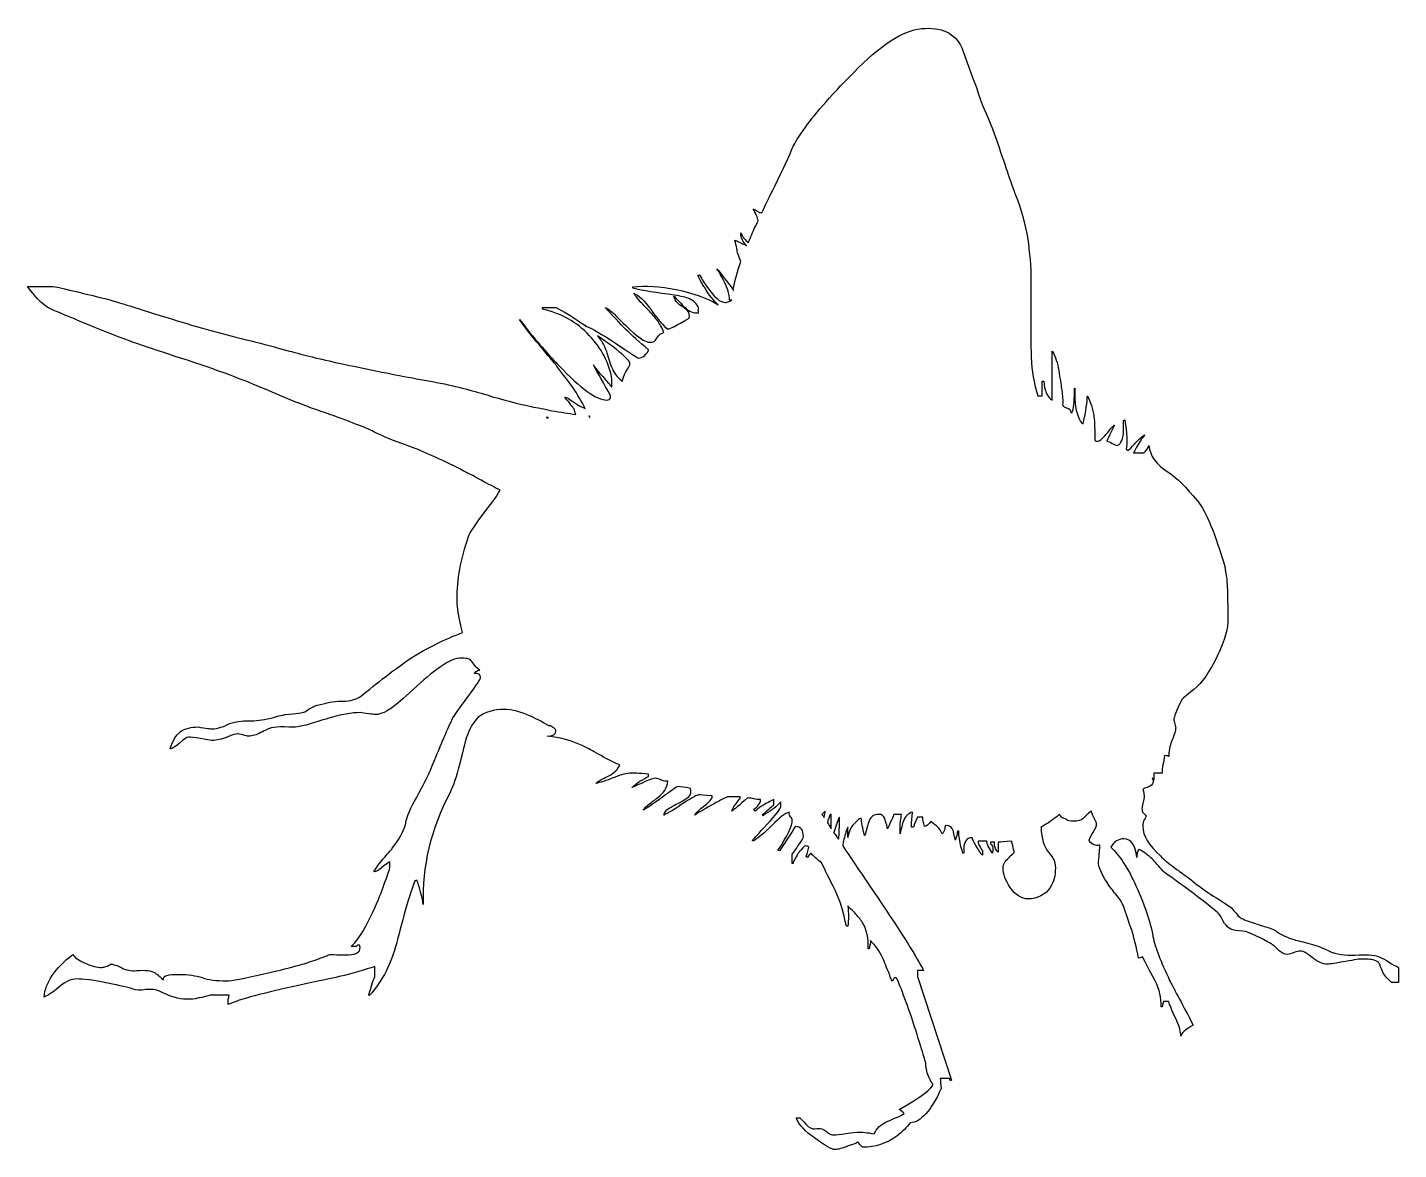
# Model space of a CAD drawing. Header units: centimetres. Extents: x -9.6 to 9.6, y -7.8 to 7.8.
import ezdxf

# ---------------------------------------------------------------- set-up
doc = ezdxf.new("R2010")
doc.units = ezdxf.units.CM
doc.header["$MEASUREMENT"] = 0
doc.layers.add('Camada 1', color=7, linetype='Continuous')

msp = doc.modelspace()

# ---------------------------------------------------------------- linework, layer by layer
at = {"layer": 'Camada 1'}
for points, knots in [([(9.22721, -5.17975), (9.25944, -5.19264), (9.27875, -5.20557), (9.29169, -5.23129), (9.29169, -5.23129), (9.29809, -5.2442), (9.311, -5.28283), (9.33035, -5.33445), (9.33035, -5.33445), (9.36258, -5.38599), (9.40123, -5.43756), (9.45926, -5.48913), (9.45926, -5.48913), (9.45926, -5.48913), (9.55593, -5.48913), (9.55593, -5.48913), (9.55593, -5.48913), (9.55593, -5.48913), (9.55593, -5.27643), (9.55593, -5.27643), (9.55593, -5.27643), (9.51727, -5.25712), (9.46565, -5.23129), (9.42702, -5.20555), (9.42702, -5.20555), (9.36897, -5.16681), (9.33034, -5.14753), (9.32391, -5.14753), (9.32391, -5.14753), (9.24655, -5.10239), (9.13698, -5.09596), (9.00162, -5.10239), (9.00162, -5.10239), (8.8598, -5.11528), (8.7373, -5.10239), (8.62128, -5.06373), (8.62128, -5.06373), (8.49878, -5.00571), (8.4021, -4.96705), (8.32479, -4.94771), (8.32479, -4.94771), (8.22811, -4.92189), (8.15075, -4.90257), (8.09921, -4.88969), (8.09921, -4.88969), (7.99605, -4.85744), (7.91868, -4.81881), (7.85421, -4.77367), (7.85421, -4.77367), (7.81555, -4.74785), (7.75113, -4.72213), (7.65442, -4.69631), (7.65442, -4.69631), (7.49326, -4.64474), (7.39658, -4.61252), (7.3837, -4.59963), (7.3837, -4.59963), (7.35793, -4.59963), (7.32573, -4.56738), (7.29348, -4.52227), (7.29348, -4.52227), (7.24189, -4.4707), (7.22255, -4.43848), (7.20963, -4.43207), (7.20963, -4.43207), (7.10655, -4.36111), (7.04207, -4.32245), (7.00984, -4.30314), (7.00984, -4.30314), (6.93248, -4.258), (6.79066, -4.16132), (6.59085, -4.00019), (6.59085, -4.00019), (6.5264, -3.95505), (6.47486, -3.9164), (6.42972, -3.88417), (6.42972, -3.88417), (6.35236, -3.82615), (6.2879, -3.77455), (6.23634, -3.72301), (6.23634, -3.72301), (6.07518, -3.57471), (5.99139, -3.43935), (5.99139, -3.31045), (5.99139, -3.31045), (5.99139, -3.27179), (5.99782, -3.24597), (6.0107, -3.2202), (6.0107, -3.2202), (6.03001, -3.19443), (6.03652, -3.16863), (6.03652, -3.16223), (6.03652, -3.16223), (6.03652, -3.16223), (6.02363, -3.14932), (6.00429, -3.12998), (6.00429, -3.12998), (5.9849, -3.11069), (5.97847, -3.09127), (5.97847, -3.06553), (5.97847, -3.06553), (5.97847, -3.06553), (5.98487, -3.02039), (6.00429, -2.9366), (6.00429, -2.9366), (6.01069, -2.87215), (6.01069, -2.82701), (5.99138, -2.79481), (5.99138, -2.79481), (5.99781, -2.78838), (6.03004, -2.7755), (6.08806, -2.74967), (6.08806, -2.74967), (6.12672, -2.73036), (6.13963, -2.70453), (6.1332, -2.67231), (6.1332, -2.67231), (6.1332, -2.65948), (6.12672, -2.653), (6.12031, -2.64006), (6.12031, -2.64006), (6.12671, -2.64006), (6.1332, -2.64654), (6.1332, -2.64654), (6.1332, -2.64654), (6.13963, -2.65945), (6.14603, -2.66585), (6.14603, -2.66585), (6.14603, -2.66585), (6.14603, -2.66585), (6.14603, -2.56917), (6.14603, -2.56917), (6.14603, -2.56917), (6.14603, -2.56917), (6.26213, -2.56916), (6.26213, -2.56916), (6.26213, -2.56916), (6.26213, -2.52402), (6.26213, -2.48539), (6.26853, -2.45314), (6.26853, -2.45314), (6.28142, -2.408), (6.28784, -2.36289), (6.29435, -2.32423), (6.29435, -2.32423), (6.33301, -2.32423), (6.35232, -2.33063), (6.35232, -2.33712), (6.35232, -2.33712), (6.35232, -2.27267), (6.36521, -2.1953), (6.39743, -2.11154), (6.39743, -2.11154), (6.42968, -2.03418), (6.449, -1.96972), (6.449, -1.9375), (6.449, -1.9375), (6.449, -1.92459), (6.449, -1.90525), (6.43609, -1.87948), (6.43609, -1.87948), (6.42969, -1.85371), (6.42326, -1.83434), (6.42326, -1.82151), (6.42326, -1.82151), (6.42326, -1.78926), (6.46192, -1.69901), (6.5328, -1.54428), (6.5328, -1.54428), (6.5328, -1.53785), (6.59082, -1.49271), (6.70044, -1.40252), (6.70044, -1.40252), (6.81646, -1.31227), (6.91954, -1.15754), (7.02916, -0.93841), (7.02916, -0.93841), (7.13232, -0.71283), (7.18389, -0.53878), (7.17741, -0.41631), (7.17741, -0.41631), (7.17741, -0.29383), (7.17101, -0.16493), (7.17101, -0.01666), (7.17101, -0.01666), (7.16458, 0.0929), (7.1581, 0.17672), (7.14519, 0.24118), (7.14519, 0.24118), (7.13876, 0.25404), (7.13876, 0.27986), (7.13876, 0.29272), (7.13876, 0.29272), (7.13876, 0.29272), (7.13876, 0.29272), (7.13876, 0.29272), (7.13876, 0.29272), (7.00343, 0.76328), (6.87452, 1.07911), (6.75202, 1.22736), (6.75202, 1.22736), (6.59086, 1.42074), (6.46196, 1.54965), (6.36528, 1.6141), (6.36528, 1.6141), (6.2686, 1.6721), (6.19772, 1.73655), (6.15258, 1.80103), (6.15258, 1.80103), (6.10744, 1.85905), (6.0881, 1.92996), (6.07522, 2.00084), (6.07522, 2.00084), (6.07522, 2.00084), (6.07522, 2.00084), (6.07522, 2.00084), (6.07522, 2.00084), (6.06233, 1.96216), (6.04299, 1.92993), (6.00434, 1.89771), (6.00434, 1.89771), (6.00434, 1.89771), (5.86251, 1.89772), (5.86251, 1.89772), (5.86251, 1.89772), (5.8754, 1.92354), (5.89474, 1.96217), (5.92699, 2.01377), (5.92699, 2.01377), (5.96562, 2.07825), (5.99787, 2.12333), (6.01719, 2.14913), (6.01719, 2.14913), (5.95922, 2.11045), (5.91408, 2.06534), (5.87543, 2.02022), (5.87543, 2.02022), (5.83672, 1.97508), (5.8045, 1.94286), (5.77875, 1.92994), (5.77875, 1.92994), (5.77875, 1.9364), (5.77227, 1.9364), (5.77227, 1.94285), (5.77227, 1.94285), (5.77227, 1.94285), (5.75937, 1.94286), (5.75937, 1.94286), (5.75937, 1.94286), (5.77874, 2.03954), (5.77226, 2.17493), (5.74006, 2.35537), (5.74006, 2.35537), (5.74006, 2.35537), (5.72075, 2.34891), (5.72075, 2.34891), (5.72075, 2.34891), (5.72075, 2.29091), (5.72075, 2.23289), (5.72075, 2.17489), (5.72075, 2.17489), (5.70786, 2.05884), (5.67561, 2.00082), (5.62407, 2.00082), (5.62407, 2.00082), (5.61767, 2.00082), (5.59825, 2.01373), (5.56605, 2.02662), (5.56605, 2.02662), (5.54031, 2.04596), (5.51451, 2.05885), (5.48874, 2.05885), (5.48874, 2.05885), (5.50157, 2.09108), (5.52099, 2.12976), (5.54671, 2.18135), (5.54671, 2.18135), (5.56602, 2.22001), (5.58542, 2.25869), (5.59825, 2.28446), (5.59825, 2.28446), (5.59825, 2.28446), (5.59184, 2.28447), (5.59184, 2.28447), (5.59184, 2.28447), (5.5467, 2.23936), (5.51448, 2.19425), (5.48222, 2.15554), (5.48222, 2.15554), (5.42428, 2.09109), (5.38554, 2.05886), (5.3598, 2.05886), (5.3598, 2.05886), (5.34043, 2.05886), (5.33398, 2.05886), (5.33398, 2.05886), (5.33398, 2.05886), (5.33398, 2.05886), (5.32758, 2.06532), (5.32109, 2.07177), (5.32109, 2.07177), (5.32109, 2.20713), (5.32109, 2.31669), (5.30818, 2.40697), (5.30818, 2.40697), (5.29535, 2.51008), (5.26312, 2.60676), (5.21798, 2.69058), (5.21798, 2.69058), (5.21798, 2.61322), (5.19867, 2.48431), (5.15996, 2.30381), (5.15996, 2.30381), (5.15996, 2.30381), (5.14697, 2.30381), (5.14697, 2.30381), (5.14697, 2.30381), (5.08249, 2.38115), (5.05029, 2.49719), (5.04386, 2.65187), (5.04386, 2.65187), (5.04386, 2.69055), (5.04386, 2.73566), (5.04386, 2.80012), (5.04386, 2.80012), (5.04386, 2.80012), (5.03743, 2.80011), (5.03743, 2.80011), (5.03743, 2.80011), (5.03743, 2.77434), (5.03743, 2.755), (5.03743, 2.73566), (5.03743, 2.73566), (5.03743, 2.60673), (5.02454, 2.51005), (5.0052, 2.45848), (5.0052, 2.45848), (5.0052, 2.45848), (4.98583, 2.45848), (4.98583, 2.45848), (4.98583, 2.45848), (4.98583, 2.49716), (4.973, 2.51648), (4.92786, 2.52296), (4.92786, 2.52296), (4.90855, 2.52942), (4.89563, 2.53587), (4.88915, 2.54227), (4.88915, 2.54227), (4.87632, 2.54873), (4.86984, 2.56807), (4.87632, 2.58741), (4.87632, 2.58741), (4.87632, 2.65186), (4.86984, 2.72277), (4.85693, 2.79368), (4.85693, 2.79368), (4.85053, 2.85168), (4.83764, 2.92901), (4.8183, 3.04506), (4.8183, 3.04506), (4.80539, 3.14819), (4.77316, 3.23844), (4.72802, 3.31576), (4.72802, 3.31576), (4.72802, 3.31576), (4.72802, 2.63253), (4.72802, 2.63253), (4.72802, 2.63253), (4.65714, 2.67116), (4.61848, 2.76786), (4.612, 2.89677), (4.612, 2.89677), (4.612, 2.89677), (4.58626, 2.89676), (4.58626, 2.89676), (4.58626, 2.89676), (4.58626, 2.89676), (4.58626, 2.69052), (4.58626, 2.69052), (4.58626, 2.69052), (4.58626, 2.69052), (4.52824, 2.69052), (4.52824, 2.69052), (4.52824, 2.69052), (4.48958, 2.81297), (4.45733, 2.96767), (4.43796, 3.1546), (4.43796, 3.1546), (4.43796, 3.16106), (4.43796, 3.16106), (4.43796, 3.17394), (4.43796, 3.17394), (4.43156, 3.27707), (4.43156, 3.43178), (4.43156, 3.62513), (4.43156, 3.62513), (4.43156, 3.64444), (4.43156, 3.67024), (4.43156, 3.69604), (4.43156, 3.69604), (4.43156, 3.83783), (4.43156, 4.03119), (4.43156, 4.26971), (4.43156, 4.26971), (4.43156, 4.50178), (4.41225, 4.70156), (4.38642, 4.87561), (4.38642, 4.87561), (4.35417, 5.08831), (4.29622, 5.29458), (4.21238, 5.50087), (4.21238, 5.50087), (4.17372, 5.59755), (4.10284, 5.8167), (3.98677, 6.15185), (3.98677, 6.15185), (3.903, 6.40969), (3.81921, 6.60307), (3.75473, 6.74489), (3.75473, 6.74489), (3.74833, 6.7642), (3.7225, 6.83511), (3.67737, 6.97696), (3.67737, 6.97696), (3.62583, 7.10587), (3.56135, 7.28634), (3.48399, 7.50549), (3.48399, 7.50549), (3.40022, 7.72467), (3.22615, 7.82778), (2.95541, 7.81492), (2.95541, 7.81492), (2.69117, 7.80846), (2.3882, 7.62154), (2.02725, 7.26702), (2.02725, 7.26702), (1.66625, 6.90605), (1.42781, 6.63533), (1.29242, 6.44192), (1.29242, 6.44192), (1.18931, 6.30013), (1.13774, 6.20991), (1.11838, 6.17122), (1.11838, 6.17122), (1.06041, 6.0294), (0.97662, 5.84893), (0.86054, 5.61686), (0.86054, 5.61686), (0.78323, 5.46216), (0.72521, 5.33968), (0.68007, 5.243), (0.68007, 5.243), (0.66718, 5.24943), (0.65433, 5.24943), (0.64784, 5.24943), (0.64784, 5.24943), (0.60918, 5.27525), (0.58336, 5.28811), (0.55764, 5.30102), (0.55764, 5.30102), (0.5963, 5.23011), (0.62212, 5.17857), (0.62852, 5.13343), (0.62852, 5.13343), (0.60921, 5.08829), (0.59629, 5.06252), (0.58986, 5.04964), (0.58986, 5.04964), (0.55115, 4.97873), (0.52541, 4.90137), (0.49318, 4.83046), (0.49318, 4.83046), (0.47381, 4.84337), (0.46095, 4.85628), (0.44804, 4.86914), (0.44804, 4.86914), (0.40933, 4.90782), (0.39002, 4.9465), (0.39002, 4.96582), (0.39002, 4.96582), (0.39002, 4.96582), (0.39002, 4.92714), (0.39002, 4.92714), (0.39002, 4.92714), (0.39002, 4.91428), (0.3965, 4.88203), (0.42227, 4.84335), (0.42227, 4.84335), (0.43516, 4.81758), (0.4545, 4.79821), (0.46738, 4.78535), (0.46738, 4.78535), (0.46738, 4.78535), (0.47382, 4.78536), (0.47382, 4.78536), (0.47382, 4.78536), (0.47382, 4.78536), (0.47382, 4.78536), (0.47382, 4.78536), (0.47382, 4.78536), (0.46739, 4.78536), (0.46739, 4.78536), (0.46739, 4.78536), (0.46739, 4.78536), (0.38362, 4.82404), (0.33208, 4.84981), (0.30626, 4.8627), (0.30626, 4.8627), (0.32557, 4.77245), (0.33849, 4.708), (0.34492, 4.66932), (0.34492, 4.66932), (0.36429, 4.62421), (0.37715, 4.59198), (0.39003, 4.56621), (0.39003, 4.56621), (0.33209, 4.41148), (0.29983, 4.28258), (0.28044, 4.17301), (0.28044, 4.17301), (0.28692, 4.16655), (0.28692, 4.16655), (0.28692, 4.1601), (0.28692, 4.1601), (0.28692, 4.1601), (0.28043, 4.1601), (0.28043, 4.1601), (0.28043, 4.1601), (0.28043, 4.16656), (0.28043, 4.16656), (0.28043, 4.17301), (0.28043, 4.17301), (0.2676, 4.19232), (0.21595, 4.2568), (0.13218, 4.36639), (0.13218, 4.36639), (0.10641, 4.40507), (0.07421, 4.4373), (0.05479, 4.46307), (0.05479, 4.46307), (0.08061, 4.43084), (0.09993, 4.38571), (0.11927, 4.35348), (0.11927, 4.35348), (0.19663, 4.21812), (0.23534, 4.1021), (0.22889, 4.02474), (0.22889, 4.02474), (0.22889, 4.02474), (0.26112, 4.02474), (0.26112, 4.02474), (0.26112, 4.02474), (0.24823, 4.01831), (0.24181, 4.01188), (0.23535, 4.01188), (0.23535, 4.01188), (0.20312, 3.99897), (0.18376, 3.99251), (0.1709, 3.99251), (0.1709, 3.99251), (0.10642, 3.99251), (0.01617, 4.06342), (-0.08694, 4.21812), (-0.08694, 4.21812), (-0.11917, 4.2568), (-0.15142, 4.3148), (-0.1901, 4.37928), (-0.1901, 4.37928), (-0.1901, 4.37928), (-0.20941, 4.37285), (-0.20941, 4.37285), (-0.20941, 4.37285), (-0.17075, 4.28257), (-0.13853, 4.23103), (-0.11913, 4.20526), (-0.11913, 4.20526), (-0.05468, 4.09567), (0.00978, 4.01833), (0.07425, 3.96031), (0.07425, 3.96031), (-0.08691, 4.05699), (-0.28027, 4.1279), (-0.51236, 4.17304), (-0.51236, 4.17304), (-0.73797, 4.21815), (-0.94424, 4.23104), (-1.11823, 4.21172), (-1.11823, 4.21172), (-1.11823, 4.21172), (-1.11823, 4.19238), (-1.11823, 4.19238), (-1.11823, 4.19238), (-0.97649, 4.1537), (-0.78308, 4.12793), (-0.5381, 4.0957), (-0.5381, 4.0957), (-0.5381, 4.0957), (-0.5381, 4.0957), (-0.5381, 4.0957), (-0.5381, 4.0957), (-0.4479, 4.08284), (-0.37694, 4.06347), (-0.3254, 4.04413), (-0.3254, 4.04413), (-0.26743, 4.0119), (-0.22229, 3.97322), (-0.20295, 3.92168), (-0.20295, 3.92168), (-0.20295, 3.92168), (-0.20295, 3.85077), (-0.20295, 3.85077), (-0.20295, 3.85077), (-0.26743, 3.84431), (-0.33188, 3.86366), (-0.38983, 3.92168), (-0.38983, 3.92168), (-0.39631, 3.92811), (-0.40274, 3.93454), (-0.40914, 3.94099), (-0.40914, 3.94099), (-0.46719, 3.99899), (-0.5123, 4.05058), (-0.54455, 4.08281), (-0.54455, 4.08281), (-0.53807, 4.04413), (-0.52524, 4.0119), (-0.49298, 3.98613), (-0.49298, 3.98613), (-0.48009, 3.97322), (-0.46075, 3.9539), (-0.41562, 3.92808), (-0.41562, 3.92808), (-0.40914, 3.92165), (-0.40273, 3.92165), (-0.39631, 3.91522), (-0.39631, 3.91522), (-0.37694, 3.89585), (-0.36408, 3.88299), (-0.3512, 3.87008), (-0.3512, 3.87008), (-0.33189, 3.85077), (-0.32538, 3.81854), (-0.33189, 3.7734), (-0.33189, 3.7734), (-0.51234, 3.67027), (-0.60904, 3.62515), (-0.61547, 3.62515), (-0.61547, 3.62515), (-0.63478, 3.62515), (-0.66701, 3.63804), (-0.70572, 3.68963), (-0.70572, 3.68963), (-0.71863, 3.70249), (-0.73149, 3.72186), (-0.75086, 3.74117), (-0.75086, 3.74117), (-0.77017, 3.76697), (-0.79592, 3.79917), (-0.82817, 3.83785), (-0.82817, 3.83785), (-0.84106, 3.86365), (-0.85399, 3.87653), (-0.8604, 3.88944), (-0.8604, 3.88944), (-0.96356, 4.02477), (-1.04093, 4.09568), (-1.1054, 4.12148), (-1.1054, 4.12148), (-1.08603, 4.08925), (-1.05378, 4.05703), (-1.01512, 4.00546), (-1.01512, 4.00546), (-0.9893, 3.97969), (-0.94424, 3.93455), (-0.88621, 3.8701), (-0.88621, 3.8701), (-0.87332, 3.85724), (-0.86039, 3.83787), (-0.84755, 3.83142), (-0.84755, 3.83142), (-0.79593, 3.76697), (-0.7573, 3.72186), (-0.73148, 3.67029), (-0.73148, 3.67029), (-0.70571, 3.63806), (-0.69923, 3.60581), (-0.68639, 3.57361), (-0.68639, 3.57361), (-0.71864, 3.56718), (-0.75087, 3.54138), (-0.78307, 3.49627), (-0.78307, 3.49627), (-0.80238, 3.45113), (-0.83464, 3.43827), (-0.87975, 3.43827), (-0.87975, 3.43827), (-0.94423, 3.43827), (-1.05374, 3.50915), (-1.2149, 3.67031), (-1.2149, 3.67031), (-1.31806, 3.77344), (-1.37606, 3.83144), (-1.38254, 3.8379), (-1.38254, 3.8379), (-1.44048, 3.88949), (-1.47922, 3.92172), (-1.50496, 3.92172), (-1.50496, 3.92172), (-1.3438, 3.75413), (-1.24712, 3.64452), (-1.2149, 3.61875), (-1.2149, 3.61875), (-1.13759, 3.53496), (-1.02802, 3.44471), (-0.89907, 3.33514), (-0.89907, 3.33514), (-0.89907, 3.30291), (-0.92484, 3.27714), (-0.95704, 3.25135), (-0.95704, 3.25135), (-0.98927, 3.22555), (-1.01506, 3.21912), (-1.04089, 3.21912), (-1.04089, 3.21912), (-1.04089, 3.21912), (-1.15043, 3.28357), (-1.35672, 3.42539), (-1.35672, 3.42539), (-1.55659, 3.55432), (-1.68549, 3.63166), (-1.75635, 3.65746), (-1.75635, 3.65746), (-1.76278, 3.66392), (-1.76926, 3.66392), (-1.77566, 3.66392), (-1.77566, 3.66392), (-1.77566, 3.66392), (-1.78857, 3.67678), (-1.78857, 3.67678), (-1.78857, 3.67678), (-1.87882, 3.74123), (-2.00775, 3.82505), (-2.1882, 3.92173), (-2.1882, 3.92173), (-2.1882, 3.92173), (-2.37509, 3.92173), (-2.37509, 3.92173), (-2.37509, 3.92173), (-2.37509, 3.91527), (-2.37509, 3.91527), (-2.37509, 3.90239), (-2.37509, 3.90239), (-2.36226, 3.90239), (-2.36226, 3.89593), (-2.36226, 3.89593), (-2.36226, 3.89593), (-2.11728, 3.83793), (-1.89815, 3.72191), (-1.72411, 3.53499), (-1.72411, 3.53499), (-1.55655, 3.35449), (-1.44693, 3.15465), (-1.40825, 2.92264), (-1.40825, 2.92264), (-1.40825, 2.92264), (-1.40825, 2.81951), (-1.40825, 2.81951), (-1.40825, 2.81951), (-1.40825, 2.81951), (-1.41473, 2.81951), (-1.41473, 2.81951), (-1.41473, 2.81951), (-1.44047, 2.85174), (-1.47921, 2.89685), (-1.53715, 2.9613), (-1.53715, 2.9613), (-1.60163, 3.02578), (-1.64031, 3.0838), (-1.66608, 3.12246), (-1.66608, 3.12246), (-1.6016, 3.00001), (-1.52432, 2.86462), (-1.42761, 2.69706), (-1.42761, 2.69706), (-1.42761, 2.67124), (-1.42761, 2.66483), (-1.42761, 2.66483), (-1.42761, 2.66483), (-1.44044, 2.63903), (-1.45338, 2.6326), (-1.47918, 2.6326), (-1.47918, 2.6326), (-1.62097, 2.6326), (-1.84661, 2.79373), (-2.14307, 3.10959), (-2.14307, 3.10959), (-2.15598, 3.12245), (-2.1753, 3.14182), (-2.18821, 3.1547), (-2.18821, 3.1547), (-2.26557, 3.23849), (-2.33646, 3.31583), (-2.40734, 3.39965), (-2.40734, 3.39965), (-2.50402, 3.50921), (-2.60072, 3.63172), (-2.6974, 3.75417), (-2.6974, 3.75417), (-2.61361, 3.63812), (-2.52341, 3.5221), (-2.41382, 3.3932), (-2.41382, 3.3932), (-2.33003, 3.29007), (-2.26557, 3.2063), (-2.20755, 3.14828), (-2.20755, 3.14828), (-2.18824, 3.12246), (-2.18173, 3.1096), (-2.16889, 3.09023), (-2.16889, 3.09023), (-2.00776, 2.89685), (-1.87883, 2.70992), (-1.78215, 2.51656), (-1.78215, 2.51656), (-1.82081, 2.53593), (-1.85946, 2.54879), (-1.89817, 2.57456), (-1.89817, 2.57456), (-1.97553, 2.63261), (-2.0271, 2.66484), (-2.0593, 2.67124), (-2.0593, 2.67124), (-2.0593, 2.67124), (-2.0593, 2.66481), (-2.0593, 2.66481), (-2.0593, 2.66481), (-1.99485, 2.58745), (-1.95614, 2.5359), (-1.93682, 2.50368), (-1.93682, 2.50368), (-1.93039, 2.49077), (-1.92391, 2.465), (-1.91105, 2.43277), (-1.91105, 2.43277), (-2.01416, 2.44566), (-2.12378, 2.465), (-2.2462, 2.48434), (-2.2462, 2.48434), (-2.34936, 2.51011), (-2.44607, 2.52302), (-2.53626, 2.54234), (-2.53626, 2.54234), (-2.53626, 2.54234), (-2.53626, 2.54234), (-2.53626, 2.54234), (-2.53626, 2.54234), (-2.73613, 2.58748), (-2.9424, 2.63902), (-3.14861, 2.70347), (-3.14861, 2.70347), (-3.36139, 2.76792), (-3.60629, 2.8324), (-3.90926, 2.89042), (-3.90926, 2.89042), (-4.19932, 2.94199), (-4.52161, 2.99998), (-4.8761, 3.07735), (-4.8761, 3.07735), (-5.23062, 3.14826), (-5.50782, 3.21271), (-5.70761, 3.26428), (-5.70761, 3.26428), (-5.90742, 3.31582), (-6.19751, 3.39964), (-6.5778, 3.48986), (-6.5778, 3.48986), (-6.95814, 3.58654), (-7.31908, 3.6897), (-7.66071, 3.79924), (-7.66071, 3.79924), (-8.00234, 3.90237), (-8.22792, 3.97974), (-8.3504, 4.01199), (-8.3504, 4.01199), (-8.48576, 4.05067), (-8.76296, 4.12155), (-9.19482, 4.21823), (-9.19482, 4.21823), (-9.19482, 4.21823), (-9.55593, 4.21823), (-9.55593, 4.21823), (-9.55593, 4.21823), (-9.43348, 4.04421), (-9.31101, 3.92817), (-9.1885, 3.88308), (-9.1885, 3.88308), (-9.06602, 3.83149), (-8.80819, 3.72192), (-8.40213, 3.56079), (-8.40213, 3.56079), (-8.24097, 3.48988), (-7.9058, 3.37386), (-7.40304, 3.21273), (-7.40304, 3.21273), (-6.90671, 3.0516), (-6.51994, 2.90333), (-6.24924, 2.78731), (-6.24924, 2.78731), (-5.97206, 2.66483), (-5.66911, 2.54236), (-5.34037, 2.43279), (-5.34037, 2.43279), (-5.01808, 2.31674), (-4.80536, 2.23298), (-4.70868, 2.18141), (-4.70868, 2.18141), (-4.61197, 2.12982), (-4.46376, 2.07182), (-4.26394, 2.00091), (-4.26394, 2.00091), (-4.07056, 1.93), (-3.83846, 1.82689), (-3.57422, 1.69799), (-3.57422, 1.69799), (-3.31638, 1.56263), (-3.11652, 1.45304), (-2.9683, 1.3757), (-2.9683, 1.3757), (-3.00701, 1.30479), (-3.07146, 1.20811), (-3.16817, 1.09207), (-3.16817, 1.09207), (-3.30991, 0.89869), (-3.39375, 0.78269), (-3.40661, 0.73113), (-3.40661, 0.73113), (-3.5162, 0.41527), (-3.56777, 0.12521), (-3.56777, -0.13906), (-3.56777, -0.13906), (-3.56777, -0.22934), (-3.55494, -0.33244), (-3.52268, -0.47426), (-3.52268, -0.47426), (-3.5162, -0.51294), (-3.50329, -0.55162), (-3.49045, -0.60962), (-3.49045, -0.60962), (-3.72889, -0.69341), (-3.9739, -0.81586), (-4.21882, -0.97062), (-4.21882, -0.97062), (-4.39929, -1.09304), (-4.61847, -1.26068), (-4.88917, -1.47978), (-4.88917, -1.47978), (-4.94717, -1.5314), (-5.02453, -1.55714), (-5.12124, -1.56363), (-5.12124, -1.56363), (-5.15347, -1.56363), (-5.19858, -1.56363), (-5.26303, -1.57006), (-5.26303, -1.57006), (-5.31462, -1.57006), (-5.37262, -1.58295), (-5.4113, -1.59586), (-5.4113, -1.59586), (-5.4693, -1.60869), (-5.52086, -1.62163), (-5.54021, -1.62811), (-5.54021, -1.62811), (-5.58532, -1.64742), (-5.63046, -1.67317), (-5.68846, -1.71188), (-5.68846, -1.71188), (-5.71423, -1.72479), (-5.81091, -1.74413), (-5.95918, -1.75054), (-5.95918, -1.75054), (-5.97207, -1.75054), (-6.04943, -1.76985), (-6.16542, -1.80208), (-6.16542, -1.80208), (-6.28147, -1.8279), (-6.37815, -1.84082), (-6.47482, -1.84082), (-6.47482, -1.84082), (-6.56507, -1.83434), (-6.65529, -1.84722), (-6.75843, -1.88593), (-6.75843, -1.88593), (-6.82288, -1.91818), (-6.86156, -1.93102), (-6.87445, -1.93102), (-6.87445, -1.93102), (-6.90668, -1.94391), (-6.94536, -1.95039), (-6.97758, -1.95039), (-6.97758, -1.95039), (-7.00338, -1.95039), (-7.06783, -1.94391), (-7.17742, -1.92457), (-7.17742, -1.92457), (-7.2741, -1.92457), (-7.35789, -1.94388), (-7.42234, -1.98905), (-7.42234, -1.98905), (-7.48679, -2.04059), (-7.53193, -2.11796), (-7.56416, -2.22757), (-7.56416, -2.22757), (-7.53193, -2.22757), (-7.49325, -2.20175), (-7.43523, -2.15021), (-7.43523, -2.15021), (-7.37723, -2.09864), (-7.33855, -2.06642), (-7.31278, -2.06642), (-7.31278, -2.06642), (-7.28055, -2.06642), (-7.22896, -2.07285), (-7.14519, -2.08573), (-7.14519, -2.08573), (-7.06783, -2.09862), (-7.01626, -2.11155), (-6.98406, -2.11155), (-6.98406, -2.11155), (-6.91958, -2.11155), (-6.8487, -2.09864), (-6.77131, -2.06641), (-6.77131, -2.06641), (-6.694, -2.03418), (-6.64886, -2.02127), (-6.62952, -2.02127), (-6.62952, -2.02127), (-6.61661, -2.02127), (-6.58438, -2.0277), (-6.55216, -2.03418), (-6.55216, -2.03418), (-6.51348, -2.04707), (-6.48771, -2.05349), (-6.47482, -2.05349), (-6.47482, -2.05349), (-6.42323, -2.05349), (-6.35877, -2.03418), (-6.30723, -2.00192), (-6.30723, -2.00192), (-6.22987, -1.96969), (-6.18478, -1.9439), (-6.15896, -1.93747), (-6.15896, -1.93747), (-6.11385, -1.92456), (-6.0494, -1.92456), (-5.97206, -1.92456), (-5.97206, -1.92456), (-5.88181, -1.93099), (-5.82381, -1.93099), (-5.79159, -1.92456), (-5.79159, -1.92456), (-5.73359, -1.91167), (-5.66914, -1.89876), (-5.58532, -1.87302), (-5.58532, -1.87302), (-5.4951, -1.84079), (-5.42419, -1.82148), (-5.37262, -1.80854), (-5.37262, -1.80854), (-5.18572, -1.75052), (-5.03745, -1.72477), (-4.91497, -1.72477), (-4.91497, -1.72477), (-4.79249, -1.74408), (-4.72159, -1.75051), (-4.69579, -1.75051), (-4.69579, -1.75051), (-4.63131, -1.75051), (-4.54754, -1.71185), (-4.43795, -1.62809), (-4.43795, -1.62809), (-4.38641, -1.58295), (-4.27682, -1.49268), (-4.12857, -1.35737), (-4.12857, -1.35737), (-3.98675, -1.22844), (-3.87722, -1.13819), (-3.79985, -1.08662), (-3.79985, -1.08662), (-3.68383, -1.00285), (-3.58715, -0.96414), (-3.5033, -0.96414), (-3.5033, -0.96414), (-3.45824, -0.96414), (-3.42602, -0.97062), (-3.40019, -0.97703), (-3.40019, -0.97703), (-3.38088, -0.98351), (-3.36796, -1.00285), (-3.34865, -1.02857), (-3.34865, -1.02857), (-3.32934, -1.06082), (-3.30994, -1.07371), (-3.30351, -1.09305), (-3.30351, -1.09305), (-3.2906, -1.09953), (-3.27771, -1.11242), (-3.25197, -1.13176), (-3.25197, -1.13176), (-3.27128, -1.13176), (-3.2842, -1.14467), (-3.30994, -1.15107), (-3.30994, -1.15107), (-3.30994, -1.1575), (-3.30994, -1.16398), (-3.31642, -1.16398), (-3.31642, -1.16398), (-3.32285, -1.17038), (-3.32285, -1.17038), (-3.32285, -1.17687), (-3.32285, -1.17687), (-3.26488, -1.17039), (-3.23906, -1.19618), (-3.23906, -1.23484), (-3.23906, -1.23484), (-3.23906, -1.25415), (-3.29708, -1.34443), (-3.41953, -1.50556), (-3.41953, -1.50556), (-3.54846, -1.6796), (-3.63223, -1.79562), (-3.65162, -1.85365), (-3.65162, -1.85365), (-3.7289, -2.01481), (-3.82561, -2.25325), (-3.95452, -2.56911), (-3.95452, -2.56911), (-3.97391, -2.61425), (-4.03837, -2.73027), (-4.13505, -2.91074), (-4.13505, -2.91074), (-4.21233, -3.04613), (-4.26398, -3.16215), (-4.2833, -3.27174), (-4.2833, -3.27174), (-4.30904, -3.37485), (-4.3735, -3.49087), (-4.47018, -3.61337), (-4.47018, -3.61337), (-4.48957, -3.6456), (-4.53463, -3.69714), (-4.59911, -3.76162), (-4.59911, -3.76162), (-4.65073, -3.8261), (-4.69579, -3.89053), (-4.72807, -3.94207), (-4.72807, -3.94207), (-4.69582, -3.94207), (-4.66356, -3.92278), (-4.61851, -3.89053), (-4.61851, -3.89053), (-4.56689, -3.83899), (-4.52183, -3.81317), (-4.50244, -3.80676), (-4.50244, -3.80676), (-4.50244, -3.80676), (-4.50244, -3.87121), (-4.50244, -3.87121), (-4.50244, -3.87121), (-4.50244, -3.87764), (-4.50892, -3.92278), (-4.54115, -4.00654), (-4.54115, -4.00654), (-4.58629, -4.11616), (-4.61851, -4.22572), (-4.66357, -4.32886), (-4.66357, -4.32886), (-4.79898, -4.65115), (-4.92143, -4.87033), (-5.04391, -4.98635), (-5.04391, -4.98635), (-5.04391, -4.98635), (-4.973, -4.98634), (-4.973, -4.98634), (-4.973, -4.98634), (-4.973, -4.98634), (-4.96654, -4.97343), (-4.95369, -4.96703), (-4.95369, -4.96703), (-4.94078, -4.96703), (-4.94078, -4.96703), (-4.92789, -4.96703), (-4.92789, -4.96703), (-4.92789, -4.96703), (-4.92789, -4.96703), (-4.92789, -4.96703), (-4.92789, -4.96703), (-4.89566, -5.05082), (-4.95369, -5.09594), (-5.08259, -5.10236), (-5.08259, -5.10236), (-5.11482, -5.10236), (-5.16638, -5.10236), (-5.24375, -5.10236), (-5.24375, -5.10236), (-5.3082, -5.09593), (-5.34043, -5.09593), (-5.35977, -5.10236), (-5.35977, -5.10236), (-5.37911, -5.11525), (-5.44356, -5.13459), (-5.54667, -5.17329), (-5.54667, -5.17329), (-5.63695, -5.20554), (-5.71426, -5.23126), (-5.77228, -5.2442), (-5.77228, -5.2442), (-5.86896, -5.27643), (-6.03012, -5.31508), (-6.26218, -5.36668), (-6.26218, -5.36668), (-6.53938, -5.43116), (-6.71337, -5.46339), (-6.78428, -5.46339), (-6.78428, -5.46339), (-6.91964, -5.46339), (-7.03566, -5.45048), (-7.11948, -5.41825), (-7.11948, -5.41825), (-7.20973, -5.39243), (-7.31286, -5.37311), (-7.43531, -5.37311), (-7.43531, -5.37311), (-7.52556, -5.37311), (-7.58356, -5.37951), (-7.59647, -5.386), (-7.59647, -5.386), (-7.64801, -5.39243), (-7.66738, -5.41825), (-7.66092, -5.45048), (-7.66092, -5.45048), (-7.71249, -5.40534), (-7.74471, -5.37312), (-7.77694, -5.3538), (-7.77694, -5.3538), (-7.82853, -5.32157), (-7.91876, -5.30866), (-8.03478, -5.32157), (-8.03478, -5.32157), (-8.11214, -5.32797), (-8.1766, -5.31509), (-8.24105, -5.28283), (-8.24105, -5.28283), (-8.27973, -5.26354), (-8.30553, -5.2506), (-8.30553, -5.2506), (-8.30553, -5.2506), (-8.33776, -5.2442), (-8.35707, -5.23129), (-8.38932, -5.23129), (-8.38932, -5.23129), (-8.40223, -5.23129), (-8.41509, -5.2442), (-8.44091, -5.25711), (-8.44091, -5.25711), (-8.47314, -5.27), (-8.49891, -5.27642), (-8.5247, -5.27642), (-8.5247, -5.27642), (-8.5827, -5.27642), (-8.66006, -5.25711), (-8.75031, -5.2184), (-8.75031, -5.2184), (-8.84056, -5.17974), (-8.90501, -5.13461), (-8.92435, -5.09595), (-8.92435, -5.09595), (-9.16927, -5.28933), (-9.30466, -5.48269), (-9.32398, -5.68899), (-9.32398, -5.68899), (-9.29175, -5.67608), (-9.2595, -5.66317), (-9.22085, -5.63097), (-9.22085, -5.63097), (-9.20799, -5.62454), (-9.16931, -5.59872), (-9.11129, -5.54718), (-9.11129, -5.54718), (-9.02104, -5.46982), (-8.93725, -5.43759), (-8.87277, -5.43759), (-8.87277, -5.43759), (-8.77609, -5.43759), (-8.6343, -5.45048), (-8.43449, -5.49561), (-8.43449, -5.49561), (-8.26042, -5.53427), (-8.14443, -5.55358), (-8.07997, -5.57938), (-8.07997, -5.57938), (-8.04129, -5.59229), (-7.98329, -5.59869), (-7.90593, -5.58581), (-7.90593, -5.58581), (-7.82214, -5.57938), (-7.76414, -5.58581), (-7.72546, -5.60512), (-7.72546, -5.60512), (-7.57076, -5.68248), (-7.44185, -5.72119), (-7.33872, -5.72119), (-7.33872, -5.72119), (-7.28072, -5.72119), (-7.22267, -5.72119), (-7.17113, -5.70182), (-7.17113, -5.70182), (-7.16467, -5.70182), (-7.11313, -5.69539), (-7.00354, -5.66316), (-7.00354, -5.66316), (-7.00354, -5.66316), (-6.74571, -5.66317), (-6.74571, -5.66317), (-6.74571, -5.66317), (-6.74571, -5.6954), (-6.75217, -5.70831), (-6.75862, -5.70831), (-6.75862, -5.70831), (-6.75862, -5.70831), (-6.75862, -5.79208), (-6.75862, -5.79208), (-6.75862, -5.79208), (-6.59103, -5.7212), (-6.26229, -5.63095), (-5.77884, -5.52784), (-5.77884, -5.52784), (-5.50814, -5.46982), (-5.32119, -5.43116), (-5.21163, -5.40534), (-5.21163, -5.40534), (-5.01182, -5.36023), (-4.8442, -5.30866), (-4.71532, -5.26355), (-4.71532, -5.26355), (-4.71532, -5.26355), (-4.71532, -5.40534), (-4.71532, -5.40534), (-4.71532, -5.40534), (-4.74106, -5.46982), (-4.76689, -5.55361), (-4.79911, -5.66318), (-4.79911, -5.66318), (-4.79911, -5.66318), (-4.79265, -5.66961), (-4.79265, -5.66961), (-4.79265, -5.66961), (-4.69594, -5.5665), (-4.61863, -5.45048), (-4.55418, -5.32798), (-4.55418, -5.32798), (-4.50256, -5.2249), (-4.4575, -5.09594), (-4.41236, -4.94772), (-4.41236, -4.94772), (-4.36722, -4.76719), (-4.32857, -4.63186), (-4.30277, -4.53516), (-4.30277, -4.53516), (-4.25763, -4.35469), (-4.20609, -4.20644), (-4.15452, -4.07105), (-4.15452, -4.07105), (-4.14804, -4.07105), (-4.14804, -4.07105), (-4.14161, -4.06462), (-4.14161, -4.06462), (-4.13518, -4.06462), (-4.13518, -4.06462), (-4.1223, -4.06462), (-4.1223, -4.06462), (-4.1223, -4.06462), (-4.10299, -4.1291), (-4.07076, -4.24509), (-4.07076, -4.24509), (-4.05137, -4.30957), (-4.04494, -4.35468), (-4.03853, -4.39982), (-4.03853, -4.39982), (-4.05784, -3.87124), (-3.93537, -3.35559), (-3.66462, -2.83992), (-3.66462, -2.83992), (-3.61953, -2.74324), (-3.57442, -2.61434), (-3.53569, -2.45318), (-3.53569, -2.45318), (-3.47772, -2.234), (-3.4519, -2.10509), (-3.43901, -2.07935), (-3.43901, -2.07935), (-3.39392, -1.95042), (-3.34233, -1.85374), (-3.27145, -1.78926), (-3.27145, -1.78926), (-3.18117, -1.71833), (-3.05875, -1.67967), (-2.91051, -1.67967), (-2.91051, -1.67967), (-2.79444, -1.67967), (-2.67842, -1.7119), (-2.55599, -1.76987), (-2.55599, -1.76987), (-2.49151, -1.79569), (-2.39483, -1.84723), (-2.27876, -1.91169), (-2.27876, -1.91169), (-2.27876, -1.91169), (-2.27876, -1.90526), (-2.27876, -1.90526), (-2.27876, -1.90526), (-2.25945, -1.91169), (-2.24013, -1.91817), (-2.22079, -1.93751), (-2.22079, -1.93751), (-2.20148, -1.9504), (-2.18856, -1.96974), (-2.18856, -1.98265), (-2.18856, -1.98265), (-2.18856, -2.02771), (-2.2337, -2.05353), (-2.31098, -2.05353), (-2.31098, -2.05353), (-2.13051, -2.06642), (-1.94363, -2.11798), (-1.75025, -2.22109), (-1.75025, -2.22109), (-1.69863, -2.24691), (-1.62132, -2.29205), (-1.52464, -2.34359), (-1.52464, -2.34359), (-1.44079, -2.39513), (-1.36351, -2.42736), (-1.29906, -2.45318), (-1.29906, -2.45318), (-1.31837, -2.51115), (-1.37637, -2.5628), (-1.45374, -2.60786), (-1.45374, -2.60786), (-1.47305, -2.61434), (-1.50528, -2.63368), (-1.55042, -2.653), (-1.55042, -2.653), (-1.58913, -2.67882), (-1.61487, -2.69171), (-1.63419, -2.71102), (-1.63419, -2.71102), (-1.57625, -2.69813), (-1.49245, -2.67879), (-1.37638, -2.62723), (-1.37638, -2.62723), (-1.2797, -2.58852), (-1.20239, -2.56921), (-1.13791, -2.56921), (-1.13791, -2.56921), (-1.11854, -2.56921), (-1.03475, -2.56921), (-0.89939, -2.58212), (-0.89939, -2.58212), (-0.89939, -2.58212), (-0.89939, -2.61435), (-0.89939, -2.61435), (-0.89939, -2.61435), (-0.92516, -2.62724), (-0.96387, -2.65301), (-1.02184, -2.67883), (-1.02184, -2.67883), (-1.06055, -2.71106), (-1.10569, -2.74328), (-1.13143, -2.76903), (-1.13143, -2.76903), (-1.10569, -2.7562), (-1.04123, -2.73037), (-0.94455, -2.68524), (-0.94455, -2.68524), (-0.88007, -2.65301), (-0.82848, -2.6401), (-0.79625, -2.6401), (-0.79625, -2.6401), (-0.78342, -2.6401), (-0.75762, -2.64658), (-0.71897, -2.66592), (-0.71897, -2.66592), (-0.68023, -2.68523), (-0.65449, -2.68523), (-0.62869, -2.67883), (-0.62869, -2.67883), (-0.6416, -2.77551), (-0.68671, -2.84639), (-0.76402, -2.90441), (-0.76402, -2.90441), (-0.78339, -2.92372), (-0.81564, -2.94307), (-0.86718, -2.98177), (-0.86718, -2.98177), (-0.91232, -3.014), (-0.94454, -3.04625), (-0.9768, -3.08488), (-0.9768, -3.08488), (-0.93166, -3.06557), (-0.84787, -3.00752), (-0.70605, -2.90441), (-0.70605, -2.90441), (-0.57714, -2.80773), (-0.50618, -2.75616), (-0.48687, -2.75616), (-0.48687, -2.75616), (-0.44824, -2.75616), (-0.39019, -2.76256), (-0.31283, -2.7819), (-0.31283, -2.7819), (-0.3, -2.82704), (-0.30643, -2.85926), (-0.33865, -2.89792), (-0.33865, -2.89792), (-0.36447, -2.91729), (-0.40313, -2.94306), (-0.46115, -2.97528), (-0.46115, -2.97528), (-0.53846, -3.01399), (-0.58357, -3.03976), (-0.60289, -3.05264), (-0.60289, -3.05264), (-0.65451, -3.08489), (-0.68025, -3.11712), (-0.68674, -3.15575), (-0.68674, -3.15575), (-0.62229, -3.1235), (-0.52561, -3.06555), (-0.39668, -2.97528), (-0.39668, -2.97528), (-0.28061, -2.9044), (-0.22264, -2.8722), (-0.2033, -2.8722), (-0.2033, -2.8722), (-0.18393, -2.8722), (-0.11945, -2.8722), (-0.00992, -2.88509), (-0.00992, -2.88509), (-0.00992, -2.88509), (-0.00992, -2.91086), (-0.00992, -2.91086), (-0.00992, -2.91086), (-0.04858, -2.9624), (-0.09371, -3.00754), (-0.15168, -3.04625), (-0.15168, -3.04625), (-0.19679, -3.08491), (-0.23553, -3.11713), (-0.25484, -3.15579), (-0.25484, -3.15579), (-0.22259, -3.13002), (-0.14522, -3.08491), (-0.02923, -3.02046), (-0.02923, -3.02046), (0.07393, -2.96244), (0.15122, -2.91735), (0.20284, -2.89796), (0.20284, -2.89796), (0.20284, -2.89796), (0.37682, -2.89793), (0.37682, -2.89793), (0.37682, -2.89793), (0.37682, -2.89793), (0.37682, -2.92375), (0.37682, -2.92375), (0.37682, -2.92375), (0.36399, -2.93664), (0.33816, -2.96889), (0.31234, -3.00754), (0.31234, -3.00754), (0.28011, -3.04625), (0.26728, -3.07847), (0.2608, -3.09779), (0.2608, -3.09779), (0.29303, -3.07848), (0.36396, -3.02043), (0.47998, -2.91086), (0.47998, -2.91086), (0.49287, -2.91086), (0.51864, -2.91732), (0.55734, -2.92375), (0.55734, -2.92375), (0.6024, -2.93664), (0.63465, -2.93664), (0.66042, -2.93664), (0.66042, -2.93664), (0.66042, -2.93664), (0.66042, -2.96889), (0.66042, -2.96889), (0.66042, -2.96889), (0.64113, -3.00755), (0.61531, -3.03977), (0.57017, -3.07197), (0.57017, -3.07197), (0.57017, -3.07197), (0.58954, -3.09779), (0.58954, -3.09779), (0.58954, -3.09779), (0.61531, -3.07848), (0.63463, -3.05908), (0.66685, -3.03331), (0.66685, -3.03331), (0.74421, -2.9882), (0.80224, -2.95595), (0.84738, -2.93663), (0.84738, -2.93663), (0.84738, -2.93663), (0.84738, -3.01399), (0.84738, -3.01399), (0.84738, -3.01399), (0.83449, -3.02042), (0.7829, -3.06556), (0.68622, -3.14932), (0.68622, -3.14932), (0.68622, -3.14932), (0.69905, -3.16223), (0.69905, -3.16223), (0.69905, -3.16223), (0.71196, -3.14932), (0.72487, -3.14292), (0.73779, -3.12998), (0.73779, -3.12998), (0.81515, -3.09127), (0.88604, -3.0333), (0.94406, -2.96885), (0.94406, -2.96885), (0.94406, -2.96885), (0.94406, -3.0333), (0.94406, -3.0333), (0.94406, -3.0333), (0.94406, -3.06555), (0.87958, -3.14932), (0.75068, -3.28465), (0.75068, -3.28465), (0.63461, -3.40715), (0.57015, -3.48452), (0.55081, -3.50383), (0.55081, -3.50383), (0.55081, -3.50383), (0.55729, -3.51674), (0.55729, -3.51674), (0.55729, -3.51674), (0.62177, -3.478), (0.71197, -3.40712), (0.82796, -3.29113), (0.82796, -3.29113), (0.92464, -3.18797), (1.002, -3.12997), (1.06003, -3.11068), (1.06003, -3.11068), (1.06003, -3.13642), (1.06643, -3.16222), (1.07934, -3.17513), (1.07934, -3.17513), (1.09865, -3.19444), (1.10516, -3.20738), (1.10516, -3.22667), (1.10516, -3.22667), (1.10516, -3.30406), (1.04068, -3.43937), (0.90529, -3.64566), (0.90529, -3.64566), (0.90529, -3.64566), (0.9246, -3.65206), (0.9246, -3.65206), (0.9246, -3.65206), (1.03419, -3.49093), (1.11153, -3.37491), (1.14378, -3.31046), (1.14378, -3.31046), (1.22755, -3.31689), (1.2598, -3.362), (1.2598, -3.45228), (1.2598, -3.45228), (1.2598, -3.47159), (1.24049, -3.51676), (1.18241, -3.58119), (1.18241, -3.58119), (1.1631, -3.61985), (1.13735, -3.65855), (1.10513, -3.69721), (1.10513, -3.69721), (1.10513, -3.69721), (1.10513, -3.82614), (1.10513, -3.82614), (1.10513, -3.82614), (1.10513, -3.82614), (1.11797, -3.82617), (1.11797, -3.82617), (1.11797, -3.82617), (1.11797, -3.80686), (1.14379, -3.75526), (1.1889, -3.68435), (1.1889, -3.68435), (1.24047, -3.61987), (1.27269, -3.58124), (1.29201, -3.58124), (1.29201, -3.58124), (1.3049, -3.58124), (1.31132, -3.58767), (1.31783, -3.58767), (1.31783, -3.58767), (1.32423, -3.58767), (1.32423, -3.58767), (1.33714, -3.60056), (1.33714, -3.60056), (1.32423, -3.6521), (1.31132, -3.69724), (1.29848, -3.72949), (1.29848, -3.72949), (1.29848, -3.72949), (1.31779, -3.74238), (1.31779, -3.74238), (1.31779, -3.74238), (1.3371, -3.71015), (1.35645, -3.69084), (1.36293, -3.68436), (1.36293, -3.68436), (1.38222, -3.71018), (1.42738, -3.74238), (1.49184, -3.80686), (1.49184, -3.80686), (1.49184, -3.80686), (1.50467, -3.80038), (1.50467, -3.80038), (1.50467, -3.80038), (1.50467, -3.80686), (1.50467, -3.80686), (1.50467, -3.81327), (1.50467, -3.81327), (1.50467, -3.81327), (1.51117, -3.81325), (1.51117, -3.81325), (1.51117, -3.81325), (1.56271, -3.92287), (1.62719, -4.05177), (1.70455, -4.19999), (1.70455, -4.19999), (1.76903, -4.34181), (1.82057, -4.50296), (1.85923, -4.70275), (1.85923, -4.70275), (1.85923, -4.70275), (1.87859, -4.70276), (1.87859, -4.70276), (1.87859, -4.70276), (1.89142, -4.61256), (1.89142, -4.51588), (1.87859, -4.41918), (1.87859, -4.41918), (1.8979, -4.43849), (1.93013, -4.47072), (1.97527, -4.51586), (1.97527, -4.51586), (2.01393, -4.561), (2.05258, -4.59965), (2.07838, -4.64477), (2.07838, -4.64477), (2.14283, -4.74788), (2.17506, -4.87681), (2.16215, -5.01863), (2.16215, -5.01863), (2.16215, -5.01863), (2.17506, -5.01862), (2.17506, -5.01862), (2.17506, -5.01862), (2.18795, -4.96708), (2.19435, -4.93485), (2.19435, -4.9026), (2.19435, -4.9026), (2.26531, -4.97348), (2.32328, -5.05087), (2.36842, -5.14755), (2.36842, -5.14755), (2.38773, -5.19909), (2.41996, -5.27646), (2.4651, -5.38605), (2.4651, -5.38605), (2.4651, -5.39896), (2.4715, -5.4183), (2.48441, -5.43762), (2.48441, -5.43762), (2.48441, -5.44402), (2.49087, -5.45051), (2.4973, -5.46344), (2.4973, -5.46344), (2.4973, -5.46344), (2.5037, -5.46984), (2.5037, -5.46984), (2.5037, -5.46984), (2.51018, -5.43761), (2.52952, -5.4183), (2.54884, -5.4183), (2.54884, -5.4183), (2.56175, -5.4183), (2.58109, -5.46984), (2.6262, -5.57943), (2.6262, -5.57943), (2.66486, -5.69545), (2.71648, -5.81795), (2.76153, -5.95329), (2.76153, -5.95329), (2.88403, -6.34003), (2.95491, -6.55921), (2.96783, -6.62369), (2.96783, -6.62369), (2.96783, -6.68814), (2.98072, -6.7526), (3.01294, -6.81707), (3.01294, -6.81707), (3.03225, -6.85573), (3.04519, -6.88155), (3.06451, -6.90084), (3.06451, -6.90084), (3.06451, -6.95881), (2.90983, -7.08131), (2.59397, -7.25536), (2.59397, -7.25536), (2.63911, -7.28761), (2.65845, -7.3069), (2.66485, -7.31333), (2.66485, -7.31333), (2.62619, -7.33915), (2.58754, -7.35847), (2.52952, -7.37781), (2.52952, -7.37781), (2.47798, -7.40363), (2.43927, -7.41652), (2.41993, -7.4294), (2.41993, -7.4294), (2.33614, -7.46806), (2.27811, -7.52608), (2.24589, -7.59699), (2.24589, -7.59699), (2.14278, -7.57768), (2.0719, -7.57117), (2.03319, -7.57117), (2.03319, -7.57117), (2.00094, -7.57117), (1.94299, -7.57765), (1.85272, -7.59054), (1.85272, -7.59054), (1.76895, -7.60337), (1.7109, -7.60985), (1.68516, -7.60985), (1.68516, -7.60985), (1.65934, -7.60985), (1.63354, -7.60337), (1.62068, -7.59696), (1.62068, -7.59696), (1.62068, -7.59696), (1.60131, -7.58405), (1.58197, -7.56471), (1.58197, -7.56471), (1.54974, -7.53248), (1.49177, -7.51317), (1.42081, -7.52605), (1.42081, -7.52605), (1.38215, -7.53248), (1.33704, -7.50668), (1.29839, -7.46803), (1.29839, -7.46803), (1.24677, -7.41001), (1.22103, -7.37778), (1.20811, -7.37135), (1.20811, -7.37135), (1.20811, -7.37135), (1.16298, -7.37134), (1.16298, -7.37134), (1.16298, -7.37134), (1.16298, -7.37134), (1.16298, -7.37777), (1.16298, -7.38425), (1.16298, -7.38425), (1.19523, -7.46802), (1.28548, -7.5647), (1.43373, -7.66783), (1.43373, -7.66783), (1.56906, -7.76451), (1.65931, -7.8161), (1.69797, -7.8161), (1.69797, -7.8161), (1.74311, -7.8161), (1.80113, -7.79673), (1.8849, -7.76451), (1.8849, -7.76451), (1.94938, -7.7452), (1.98801, -7.73226), (2.02023, -7.71297), (2.02023, -7.71297), (2.02671, -7.71943), (2.03962, -7.73226), (2.05248, -7.75168), (2.05248, -7.75168), (2.07185, -7.77099), (2.0783, -7.78391), (2.09119, -7.78391), (2.09119, -7.78391), (2.25875, -7.78391), (2.41348, -7.73229), (2.56173, -7.62918), (2.56173, -7.62918), (2.63909, -7.57116), (2.70352, -7.50668), (2.74866, -7.44223), (2.74866, -7.44223), (2.89691, -7.43583), (3.03872, -7.27467), (3.18049, -6.96529), (3.18049, -6.96529), (3.17406, -6.90081), (3.16766, -6.8557), (3.16766, -6.82347), (3.16766, -6.82347), (3.16766, -6.82347), (3.29655, -6.82347), (3.29655, -6.82347), (3.29655, -6.82347), (3.30295, -6.8299), (3.30295, -6.83638), (3.30938, -6.85572), (3.30938, -6.85572), (3.30938, -6.85572), (3.32227, -6.84929), (3.32227, -6.84929), (3.32227, -6.84929), (3.32227, -6.84929), (2.85176, -5.40541), (2.85176, -5.40541), (2.85176, -5.40541), (2.85176, -5.40541), (2.85176, -5.32164), (2.85176, -5.32164), (2.85176, -5.32164), (2.85176, -5.32164), (2.93553, -5.32164), (2.93553, -5.32164), (2.93553, -5.32164), (2.85176, -5.1476), (2.63258, -4.80597), (2.29098, -4.29672), (2.29098, -4.29672), (2.09757, -4.01314), (1.93646, -3.77464), (1.80753, -3.58126), (1.80753, -3.58126), (1.81401, -3.55544), (1.81401, -3.53612), (1.82044, -3.51681), (1.82044, -3.51681), (1.83333, -3.44585), (1.85267, -3.3814), (1.87846, -3.3234), (1.87846, -3.3234), (1.87846, -3.3234), (1.87846, -3.46522), (1.87846, -3.46522), (1.87846, -3.46522), (1.88486, -3.42651), (1.89777, -3.38786), (1.91712, -3.34272), (1.91712, -3.34272), (1.95578, -3.27184), (2.00737, -3.2267), (2.06537, -3.19447), (2.06537, -3.19447), (2.07185, -3.25244), (2.08468, -3.3298), (2.11051, -3.43939), (2.11051, -3.43939), (2.11051, -3.43939), (2.1169, -3.4394), (2.1169, -3.4394), (2.1169, -3.4394), (2.14272, -3.34272), (2.16204, -3.27184), (2.17495, -3.23313), (2.17495, -3.23313), (2.20075, -3.16865), (2.24583, -3.14293), (2.30386, -3.14293), (2.30386, -3.14293), (2.3554, -3.14293), (2.38122, -3.16224), (2.39411, -3.2009), (2.39411, -3.2009), (2.40054, -3.2267), (2.41988, -3.27183), (2.43277, -3.34269), (2.43277, -3.34269), (2.49079, -3.21378), (2.52305, -3.1429), (2.52305, -3.1429), (2.52305, -3.1429), (2.52305, -3.1429), (2.62612, -3.14291), (2.62612, -3.14291), (2.62612, -3.14291), (2.62612, -3.16222), (2.61972, -3.20739), (2.60681, -3.28465), (2.60681, -3.28465), (2.60681, -3.28465), (2.60681, -3.41358), (2.60681, -3.41358), (2.60681, -3.41358), (2.62612, -3.33627), (2.63906, -3.27825), (2.65195, -3.23959), (2.65195, -3.23959), (2.67772, -3.16863), (2.72283, -3.12997), (2.78088, -3.11068), (2.78088, -3.11068), (2.7744, -3.16222), (2.76797, -3.22667), (2.76797, -3.32335), (2.76797, -3.32335), (2.76797, -3.32335), (2.79374, -3.32335), (2.79374, -3.32335), (2.79374, -3.32335), (2.79374, -3.31046), (2.81954, -3.2589), (2.85176, -3.18156), (2.85176, -3.18156), (2.85176, -3.18156), (2.92264, -3.18156), (2.92264, -3.18156), (2.92264, -3.18156), (2.92264, -3.21379), (2.93553, -3.25892), (2.94846, -3.31047), (2.94846, -3.31047), (2.97428, -3.31047), (3, -3.29116), (3.03871, -3.23959), (3.03871, -3.23959), (3.04514, -3.25242), (3.07737, -3.27182), (3.11602, -3.30407), (3.11602, -3.30407), (3.15473, -3.3363), (3.1805, -3.37495), (3.19338, -3.41361), (3.19338, -3.41361), (3.21269, -3.3943), (3.22561, -3.37495), (3.23209, -3.3363), (3.23209, -3.3363), (3.23209, -3.31048), (3.23852, -3.29759), (3.2514, -3.29759), (3.2514, -3.29759), (3.30294, -3.29759), (3.33519, -3.32339), (3.34808, -3.36852), (3.34808, -3.36852), (3.35451, -3.37495), (3.35451, -3.39429), (3.36099, -3.433), (3.36099, -3.433), (3.36739, -3.45874), (3.37382, -3.48454), (3.3803, -3.50388), (3.3803, -3.50388), (3.3803, -3.48457), (3.3867, -3.47165), (3.39961, -3.4394), (3.39961, -3.4394), (3.40601, -3.4136), (3.40601, -3.38786), (3.40601, -3.37495), (3.40601, -3.37495), (3.40601, -3.37495), (3.4254, -3.37495), (3.4254, -3.37495), (3.4254, -3.37495), (3.4254, -3.42009), (3.43183, -3.48454), (3.45117, -3.56833), (3.45117, -3.56833), (3.45765, -3.59415), (3.46406, -3.63278), (3.4834, -3.68435), (3.4834, -3.68435), (3.4834, -3.68435), (3.49631, -3.68435), (3.49631, -3.68435), (3.49631, -3.68435), (3.49631, -3.64569), (3.49631, -3.61347), (3.49631, -3.58124), (3.49631, -3.58124), (3.5156, -3.50388), (3.54785, -3.46522), (3.6123, -3.47165), (3.6123, -3.47165), (3.6123, -3.48454), (3.63161, -3.51679), (3.66387, -3.57473), (3.66387, -3.57473), (3.70258, -3.63921), (3.72832, -3.68435), (3.75412, -3.71014), (3.75412, -3.71014), (3.75412, -3.71014), (3.75412, -3.64566), (3.75412, -3.64566), (3.75412, -3.64566), (3.74123, -3.62635), (3.7283, -3.61343), (3.72189, -3.59412), (3.72189, -3.59412), (3.70258, -3.5683), (3.69607, -3.53607), (3.69607, -3.51676), (3.69607, -3.51676), (3.69607, -3.51676), (3.81217, -3.51676), (3.81217, -3.51676), (3.81217, -3.51676), (3.81857, -3.54899), (3.8444, -3.61344), (3.89594, -3.68432), (3.89594, -3.68432), (3.89594, -3.68432), (3.89594, -3.66501), (3.90237, -3.61984), (3.90237, -3.61984), (3.90237, -3.5941), (3.88946, -3.5747), (3.87012, -3.55536), (3.87012, -3.55536), (3.87012, -3.55536), (3.87012, -3.52962), (3.87012, -3.52962), (3.87012, -3.52962), (3.87012, -3.52962), (3.92165, -3.52962), (3.92165, -3.52962), (3.92165, -3.52962), (3.92165, -3.56185), (3.92165, -3.58759), (3.93456, -3.60693), (3.93456, -3.60693), (3.94104, -3.6263), (3.94745, -3.64564), (3.97327, -3.67138), (3.97327, -3.67138), (3.97327, -3.67138), (3.97327, -3.52964), (3.97327, -3.52964), (3.97327, -3.52964), (4.01193, -3.52964), (4.07638, -3.52316), (4.16015, -3.51675), (4.16015, -3.51675), (4.16015, -3.51675), (4.16015, -3.51675), (4.16015, -3.51675), (4.16015, -3.51675), (4.18597, -3.61343), (4.19889, -3.665), (4.19889, -3.665), (4.19889, -3.665), (4.19889, -3.67789), (4.19241, -3.68431), (4.17307, -3.69723), (4.17307, -3.69723), (4.14725, -3.71654), (4.13441, -3.73589), (4.12153, -3.74877), (4.12153, -3.74877), (4.06996, -3.79391), (4.04414, -3.83905), (4.04414, -3.89059), (4.04414, -3.89059), (4.04414, -3.97438), (4.07639, -4.06463), (4.14082, -4.16131), (4.14082, -4.16131), (4.21173, -4.26442), (4.30198, -4.32247), (4.38577, -4.32247), (4.38577, -4.32247), (4.52759, -4.32247), (4.63069, -4.26445), (4.70163, -4.16131), (4.70163, -4.16131), (4.75317, -4.08395), (4.77251, -4.00018), (4.77251, -3.89059), (4.77251, -3.89059), (4.77251, -3.83905), (4.7596, -3.79391), (4.74028, -3.76168), (4.74028, -3.76168), (4.74028, -3.74877), (4.71451, -3.72302), (4.6758, -3.6714), (4.6758, -3.6714), (4.61132, -3.59412), (4.57912, -3.48452), (4.57269, -3.32337), (4.57269, -3.32337), (4.57269, -3.32337), (4.57269, -3.31048), (4.57269, -3.31048), (4.57269, -3.31048), (4.57269, -3.31048), (4.57912, -3.32337), (4.57912, -3.32337), (4.57912, -3.32337), (4.60494, -3.30408), (4.63714, -3.28466), (4.6758, -3.25892), (4.6758, -3.25892), (4.75957, -3.2009), (4.81119, -3.16224), (4.83053, -3.1429), (4.83053, -3.1429), (4.84342, -3.16864), (4.86919, -3.19444), (4.90789, -3.20738), (4.90789, -3.20738), (4.94655, -3.23312), (4.9852, -3.23961), (5.02391, -3.23961), (5.02391, -3.23961), (5.08188, -3.23961), (5.13353, -3.2267), (5.15924, -3.2009), (5.15924, -3.2009), (5.16572, -3.19447), (5.17855, -3.18159), (5.19795, -3.16224), (5.19795, -3.16224), (5.22372, -3.13642), (5.24304, -3.1171), (5.27526, -3.09776), (5.27526, -3.09776), (5.27526, -3.11067), (5.28815, -3.1429), (5.30749, -3.18796), (5.30749, -3.18796), (5.33331, -3.22667), (5.3462, -3.25892), (5.3462, -3.27824), (5.3462, -3.27824), (5.3462, -3.29756), (5.33331, -3.34269), (5.29466, -3.40074), (5.29466, -3.40074), (5.26243, -3.45868), (5.24307, -3.49094), (5.24307, -3.50382), (5.24307, -3.50382), (5.24307, -3.52313), (5.26887, -3.54248), (5.30109, -3.56184), (5.30109, -3.56184), (5.33975, -3.58115), (5.36554, -3.58115), (5.39134, -3.56827), (5.39134, -3.56827), (5.39134, -3.61981), (5.38486, -3.69718), (5.37197, -3.80679), (5.37197, -3.80679), (5.37197, -3.89056), (5.42999, -4.00017), (5.5267, -4.14839), (5.5267, -4.14839), (5.55893, -4.18062), (5.59118, -4.23218), (5.6492, -4.29664), (5.6492, -4.29664), (5.68786, -4.35466), (5.70717, -4.38692), (5.72008, -4.41914), (5.72008, -4.41914), (5.79096, -4.62544), (5.8297, -4.74146), (5.8361, -4.74786), (5.8361, -4.74786), (5.86833, -4.85745), (5.90058, -4.99927), (5.93278, -5.14751), (5.93278, -5.14751), (5.93278, -5.14751), (5.95209, -5.14108), (5.95209, -5.14108), (5.95209, -5.14108), (5.97146, -5.1346), (5.97791, -5.1346), (5.9908, -5.1346), (5.9908, -5.1346), (6.02946, -5.21196), (6.081, -5.32155), (6.16487, -5.4634), (6.16487, -5.4634), (6.22281, -5.58582), (6.24864, -5.70184), (6.24864, -5.82434), (6.24864, -5.82434), (6.24864, -5.82434), (6.26155, -5.82435), (6.26155, -5.82435), (6.26155, -5.82435), (6.26795, -5.7921), (6.27436, -5.76633), (6.27436, -5.75347), (6.27436, -5.75347), (6.27436, -5.75347), (6.35175, -5.75347), (6.35175, -5.75347), (6.35175, -5.75347), (6.36464, -5.7921), (6.39686, -5.88238), (6.45491, -5.99839), (6.45491, -5.99839), (6.49997, -6.09507), (6.52579, -6.17886), (6.51936, -6.23691), (6.51936, -6.23691), (6.53219, -6.19817), (6.55802, -6.16595), (6.59024, -6.14663), (6.59024, -6.14663), (6.60955, -6.12732), (6.64829, -6.10797), (6.69335, -6.08218), (6.69335, -6.08218), (6.55161, -5.805), (6.43551, -5.59873), (6.36463, -5.45692), (6.36463, -5.45692), (6.24213, -5.19908), (6.16484, -4.99927), (6.13259, -4.84454), (6.13259, -4.84454), (6.09388, -4.62544), (6.01009, -4.39332), (5.90052, -4.14839), (5.90052, -4.14839), (5.7845, -3.89055), (5.662, -3.71011), (5.546, -3.60049), (5.546, -3.60049), (5.59114, -3.52313), (5.64916, -3.48447), (5.72647, -3.48447), (5.72647, -3.48447), (5.82963, -3.48447), (5.8876, -3.56826), (5.907, -3.74231), (5.907, -3.74231), (5.907, -3.7036), (5.9134, -3.66495), (5.93274, -3.63269), (5.93274, -3.63269), (5.99722, -3.65851), (6.06167, -3.71008), (6.12612, -3.76802), (6.12612, -3.76802), (6.15837, -3.80676), (6.20991, -3.8583), (6.27437, -3.93566), (6.27437, -3.93566), (6.27437, -3.93566), (6.26798, -3.93568), (6.26798, -3.93568), (6.26798, -3.93568), (6.61607, -4.1806), (6.8739, -4.37396), (7.03506, -4.51581), (7.03506, -4.51581), (7.0608, -4.53512), (7.0866, -4.58029), (7.11234, -4.63183), (7.11234, -4.63183), (7.13816, -4.67697), (7.16396, -4.70919), (7.19619, -4.72851), (7.19619, -4.72851), (7.2155, -4.74782), (7.26067, -4.76074), (7.33152, -4.76717), (7.33152, -4.76717), (7.40243, -4.77365), (7.45402, -4.78006), (7.46685, -4.79299), (7.46685, -4.79299), (7.47976, -4.79299), (7.52487, -4.81881), (7.61515, -4.85744), (7.61515, -4.85744), (7.69892, -4.90258), (7.75048, -4.93483), (7.78271, -4.94772), (7.78271, -4.94772), (7.80202, -4.96055), (7.84073, -4.99278), (7.89233, -5.0444), (7.89233, -5.0444), (7.92456, -5.07663), (7.96321, -5.09594), (8.00832, -5.09594), (8.00832, -5.09594), (8.03414, -5.09594), (8.05989, -5.08305), (8.0986, -5.07012), (8.0986, -5.07012), (8.13726, -5.05083), (8.16308, -5.05083), (8.18239, -5.05083), (8.18239, -5.05083), (8.20813, -5.05083), (8.24033, -5.05723), (8.26616, -5.07663), (8.26616, -5.07663), (8.28547, -5.08306), (8.3113, -5.10888), (8.35644, -5.14111), (8.35644, -5.14111), (8.42732, -5.19908), (8.49818, -5.23131), (8.56266, -5.23131), (8.56266, -5.23131), (8.57555, -5.23131), (8.64651, -5.22491), (8.77541, -5.19908), (8.77541, -5.19908), (8.90434, -5.17977), (8.98811, -5.16042), (9.03965, -5.16042), (9.03965, -5.16042), (9.13053, -5.16043), (9.19499, -5.16684), (9.22721, -5.17975)], [0, 0, 0, 0, 0.00162866, 0.00162866, 0.00162866, 0.00162866, 0.00325733, 0.00325733, 0.00325733, 0.00325733, 0.00488599, 0.00488599, 0.00488599, 0.00488599, 0.00651466, 0.00651466, 0.00651466, 0.00651466, 0.00814332, 0.00814332, 0.00814332, 0.00814332, 0.00977199, 0.00977199, 0.00977199, 0.00977199, 0.01140065, 0.01140065, 0.01140065, 0.01140065, 0.01302932, 0.01302932, 0.01302932, 0.01302932, 0.01465798, 0.01465798, 0.01465798, 0.01465798, 0.01628664, 0.01628664, 0.01628664, 0.01628664, 0.01791531, 0.01791531, 0.01791531, 0.01791531, 0.01954397, 0.01954397, 0.01954397, 0.01954397, 0.02117264, 0.02117264, 0.02117264, 0.02117264, 0.0228013, 0.0228013, 0.0228013, 0.0228013, 0.02442997, 0.02442997, 0.02442997, 0.02442997, 0.02605863, 0.02605863, 0.02605863, 0.02605863, 0.0276873, 0.0276873, 0.0276873, 0.0276873, 0.02931596, 0.02931596, 0.02931596, 0.02931596, 0.03094463, 0.03094463, 0.03094463, 0.03094463, 0.03257329, 0.03257329, 0.03257329, 0.03257329, 0.03420195, 0.03420195, 0.03420195, 0.03420195, 0.03583062, 0.03583062, 0.03583062, 0.03583062, 0.03745928, 0.03745928, 0.03745928, 0.03745928, 0.03908795, 0.03908795, 0.03908795, 0.03908795, 0.04071661, 0.04071661, 0.04071661, 0.04071661, 0.04234528, 0.04234528, 0.04234528, 0.04234528, 0.04397394, 0.04397394, 0.04397394, 0.04397394, 0.04560261, 0.04560261, 0.04560261, 0.04560261, 0.04723127, 0.04723127, 0.04723127, 0.04723127, 0.04885993, 0.04885993, 0.04885993, 0.04885993, 0.0504886, 0.0504886, 0.0504886, 0.0504886, 0.05211726, 0.05211726, 0.05211726, 0.05211726, 0.05374593, 0.05374593, 0.05374593, 0.05374593, 0.05537459, 0.05537459, 0.05537459, 0.05537459, 0.05700326, 0.05700326, 0.05700326, 0.05700326, 0.05863192, 0.05863192, 0.05863192, 0.05863192, 0.06026059, 0.06026059, 0.06026059, 0.06026059, 0.06188925, 0.06188925, 0.06188925, 0.06188925, 0.06351792, 0.06351792, 0.06351792, 0.06351792, 0.06514658, 0.06514658, 0.06514658, 0.06514658, 0.06677524, 0.06677524, 0.06677524, 0.06677524, 0.06840391, 0.06840391, 0.06840391, 0.06840391, 0.07003257, 0.07003257, 0.07003257, 0.07003257, 0.07166124, 0.07166124, 0.07166124, 0.07166124, 0.0732899, 0.0732899, 0.0732899, 0.0732899, 0.07491857, 0.07491857, 0.07491857, 0.07491857, 0.07654723, 0.07654723, 0.07654723, 0.07654723, 0.0781759, 0.0781759, 0.0781759, 0.0781759, 0.07980456, 0.07980456, 0.07980456, 0.07980456, 0.08143322, 0.08143322, 0.08143322, 0.08143322, 0.08306189, 0.08306189, 0.08306189, 0.08306189, 0.08469055, 0.08469055, 0.08469055, 0.08469055, 0.08631922, 0.08631922, 0.08631922, 0.08631922, 0.08794788, 0.08794788, 0.08794788, 0.08794788, 0.08957655, 0.08957655, 0.08957655, 0.08957655, 0.09120521, 0.09120521, 0.09120521, 0.09120521, 0.09283388, 0.09283388, 0.09283388, 0.09283388, 0.09446254, 0.09446254, 0.09446254, 0.09446254, 0.09609121, 0.09609121, 0.09609121, 0.09609121, 0.09771987, 0.09771987, 0.09771987, 0.09771987, 0.09934853, 0.09934853, 0.09934853, 0.09934853, 0.1009772, 0.1009772, 0.1009772, 0.1009772, 0.10260586, 0.10260586, 0.10260586, 0.10260586, 0.10423453, 0.10423453, 0.10423453, 0.10423453, 0.10586319, 0.10586319, 0.10586319, 0.10586319, 0.10749186, 0.10749186, 0.10749186, 0.10749186, 0.10912052, 0.10912052, 0.10912052, 0.10912052, 0.11074919, 0.11074919, 0.11074919, 0.11074919, 0.11237785, 0.11237785, 0.11237785, 0.11237785, 0.11400651, 0.11400651, 0.11400651, 0.11400651, 0.11563518, 0.11563518, 0.11563518, 0.11563518, 0.11726384, 0.11726384, 0.11726384, 0.11726384, 0.11889251, 0.11889251, 0.11889251, 0.11889251, 0.12052117, 0.12052117, 0.12052117, 0.12052117, 0.12214984, 0.12214984, 0.12214984, 0.12214984, 0.1237785, 0.1237785, 0.1237785, 0.1237785, 0.12540717, 0.12540717, 0.12540717, 0.12540717, 0.12703583, 0.12703583, 0.12703583, 0.12703583, 0.1286645, 0.1286645, 0.1286645, 0.1286645, 0.13029316, 0.13029316, 0.13029316, 0.13029316, 0.13192182, 0.13192182, 0.13192182, 0.13192182, 0.13355049, 0.13355049, 0.13355049, 0.13355049, 0.13517915, 0.13517915, 0.13517915, 0.13517915, 0.13680782, 0.13680782, 0.13680782, 0.13680782, 0.13843648, 0.13843648, 0.13843648, 0.13843648, 0.14006515, 0.14006515, 0.14006515, 0.14006515, 0.14169381, 0.14169381, 0.14169381, 0.14169381, 0.14332248, 0.14332248, 0.14332248, 0.14332248, 0.14495114, 0.14495114, 0.14495114, 0.14495114, 0.1465798, 0.1465798, 0.1465798, 0.1465798, 0.14820847, 0.14820847, 0.14820847, 0.14820847, 0.14983713, 0.14983713, 0.14983713, 0.14983713, 0.1514658, 0.1514658, 0.1514658, 0.1514658, 0.15309446, 0.15309446, 0.15309446, 0.15309446, 0.15472313, 0.15472313, 0.15472313, 0.15472313, 0.15635179, 0.15635179, 0.15635179, 0.15635179, 0.15798046, 0.15798046, 0.15798046, 0.15798046, 0.15960912, 0.15960912, 0.15960912, 0.15960912, 0.16123779, 0.16123779, 0.16123779, 0.16123779, 0.16286645, 0.16286645, 0.16286645, 0.16286645, 0.16449511, 0.16449511, 0.16449511, 0.16449511, 0.16612378, 0.16612378, 0.16612378, 0.16612378, 0.16775244, 0.16775244, 0.16775244, 0.16775244, 0.16938111, 0.16938111, 0.16938111, 0.16938111, 0.17100977, 0.17100977, 0.17100977, 0.17100977, 0.17263844, 0.17263844, 0.17263844, 0.17263844, 0.1742671, 0.1742671, 0.1742671, 0.1742671, 0.17589577, 0.17589577, 0.17589577, 0.17589577, 0.17752443, 0.17752443, 0.17752443, 0.17752443, 0.17915309, 0.17915309, 0.17915309, 0.17915309, 0.18078176, 0.18078176, 0.18078176, 0.18078176, 0.18241042, 0.18241042, 0.18241042, 0.18241042, 0.18403909, 0.18403909, 0.18403909, 0.18403909, 0.18566775, 0.18566775, 0.18566775, 0.18566775, 0.18729642, 0.18729642, 0.18729642, 0.18729642, 0.18892508, 0.18892508, 0.18892508, 0.18892508, 0.19055375, 0.19055375, 0.19055375, 0.19055375, 0.19218241, 0.19218241, 0.19218241, 0.19218241, 0.19381107, 0.19381107, 0.19381107, 0.19381107, 0.19543974, 0.19543974, 0.19543974, 0.19543974, 0.1970684, 0.1970684, 0.1970684, 0.1970684, 0.19869707, 0.19869707, 0.19869707, 0.19869707, 0.20032573, 0.20032573, 0.20032573, 0.20032573, 0.2019544, 0.2019544, 0.2019544, 0.2019544, 0.20358306, 0.20358306, 0.20358306, 0.20358306, 0.20521173, 0.20521173, 0.20521173, 0.20521173, 0.20684039, 0.20684039, 0.20684039, 0.20684039, 0.20846906, 0.20846906, 0.20846906, 0.20846906, 0.21009772, 0.21009772, 0.21009772, 0.21009772, 0.21172638, 0.21172638, 0.21172638, 0.21172638, 0.21335505, 0.21335505, 0.21335505, 0.21335505, 0.21498371, 0.21498371, 0.21498371, 0.21498371, 0.21661238, 0.21661238, 0.21661238, 0.21661238, 0.21824104, 0.21824104, 0.21824104, 0.21824104, 0.21986971, 0.21986971, 0.21986971, 0.21986971, 0.22149837, 0.22149837, 0.22149837, 0.22149837, 0.22312704, 0.22312704, 0.22312704, 0.22312704, 0.2247557, 0.2247557, 0.2247557, 0.2247557, 0.22638436, 0.22638436, 0.22638436, 0.22638436, 0.22801303, 0.22801303, 0.22801303, 0.22801303, 0.22964169, 0.22964169, 0.22964169, 0.22964169, 0.23127036, 0.23127036, 0.23127036, 0.23127036, 0.23289902, 0.23289902, 0.23289902, 0.23289902, 0.23452769, 0.23452769, 0.23452769, 0.23452769, 0.23615635, 0.23615635, 0.23615635, 0.23615635, 0.23778502, 0.23778502, 0.23778502, 0.23778502, 0.23941368, 0.23941368, 0.23941368, 0.23941368, 0.24104235, 0.24104235, 0.24104235, 0.24104235, 0.24267101, 0.24267101, 0.24267101, 0.24267101, 0.24429967, 0.24429967, 0.24429967, 0.24429967, 0.24592834, 0.24592834, 0.24592834, 0.24592834, 0.247557, 0.247557, 0.247557, 0.247557, 0.24918567, 0.24918567, 0.24918567, 0.24918567, 0.25081433, 0.25081433, 0.25081433, 0.25081433, 0.252443, 0.252443, 0.252443, 0.252443, 0.25407166, 0.25407166, 0.25407166, 0.25407166, 0.25570033, 0.25570033, 0.25570033, 0.25570033, 0.25732899, 0.25732899, 0.25732899, 0.25732899, 0.25895765, 0.25895765, 0.25895765, 0.25895765, 0.26058632, 0.26058632, 0.26058632, 0.26058632, 0.26221498, 0.26221498, 0.26221498, 0.26221498, 0.26384365, 0.26384365, 0.26384365, 0.26384365, 0.26547231, 0.26547231, 0.26547231, 0.26547231, 0.26710098, 0.26710098, 0.26710098, 0.26710098, 0.26872964, 0.26872964, 0.26872964, 0.26872964, 0.27035831, 0.27035831, 0.27035831, 0.27035831, 0.27198697, 0.27198697, 0.27198697, 0.27198697, 0.27361564, 0.27361564, 0.27361564, 0.27361564, 0.2752443, 0.2752443, 0.2752443, 0.2752443, 0.27687296, 0.27687296, 0.27687296, 0.27687296, 0.27850163, 0.27850163, 0.27850163, 0.27850163, 0.28013029, 0.28013029, 0.28013029, 0.28013029, 0.28175896, 0.28175896, 0.28175896, 0.28175896, 0.28338762, 0.28338762, 0.28338762, 0.28338762, 0.28501629, 0.28501629, 0.28501629, 0.28501629, 0.28664495, 0.28664495, 0.28664495, 0.28664495, 0.28827362, 0.28827362, 0.28827362, 0.28827362, 0.28990228, 0.28990228, 0.28990228, 0.28990228, 0.29153094, 0.29153094, 0.29153094, 0.29153094, 0.29315961, 0.29315961, 0.29315961, 0.29315961, 0.29478827, 0.29478827, 0.29478827, 0.29478827, 0.29641694, 0.29641694, 0.29641694, 0.29641694, 0.2980456, 0.2980456, 0.2980456, 0.2980456, 0.29967427, 0.29967427, 0.29967427, 0.29967427, 0.30130293, 0.30130293, 0.30130293, 0.30130293, 0.3029316, 0.3029316, 0.3029316, 0.3029316, 0.30456026, 0.30456026, 0.30456026, 0.30456026, 0.30618893, 0.30618893, 0.30618893, 0.30618893, 0.30781759, 0.30781759, 0.30781759, 0.30781759, 0.30944625, 0.30944625, 0.30944625, 0.30944625, 0.31107492, 0.31107492, 0.31107492, 0.31107492, 0.31270358, 0.31270358, 0.31270358, 0.31270358, 0.31433225, 0.31433225, 0.31433225, 0.31433225, 0.31596091, 0.31596091, 0.31596091, 0.31596091, 0.31758958, 0.31758958, 0.31758958, 0.31758958, 0.31921824, 0.31921824, 0.31921824, 0.31921824, 0.32084691, 0.32084691, 0.32084691, 0.32084691, 0.32247557, 0.32247557, 0.32247557, 0.32247557, 0.32410423, 0.32410423, 0.32410423, 0.32410423, 0.3257329, 0.3257329, 0.3257329, 0.3257329, 0.32736156, 0.32736156, 0.32736156, 0.32736156, 0.32899023, 0.32899023, 0.32899023, 0.32899023, 0.33061889, 0.33061889, 0.33061889, 0.33061889, 0.33224756, 0.33224756, 0.33224756, 0.33224756, 0.33387622, 0.33387622, 0.33387622, 0.33387622, 0.33550489, 0.33550489, 0.33550489, 0.33550489, 0.33713355, 0.33713355, 0.33713355, 0.33713355, 0.33876221, 0.33876221, 0.33876221, 0.33876221, 0.34039088, 0.34039088, 0.34039088, 0.34039088, 0.34201954, 0.34201954, 0.34201954, 0.34201954, 0.34364821, 0.34364821, 0.34364821, 0.34364821, 0.34527687, 0.34527687, 0.34527687, 0.34527687, 0.34690554, 0.34690554, 0.34690554, 0.34690554, 0.3485342, 0.3485342, 0.3485342, 0.3485342, 0.35016287, 0.35016287, 0.35016287, 0.35016287, 0.35179153, 0.35179153, 0.35179153, 0.35179153, 0.3534202, 0.3534202, 0.3534202, 0.3534202, 0.35504886, 0.35504886, 0.35504886, 0.35504886, 0.35667752, 0.35667752, 0.35667752, 0.35667752, 0.35830619, 0.35830619, 0.35830619, 0.35830619, 0.35993485, 0.35993485, 0.35993485, 0.35993485, 0.36156352, 0.36156352, 0.36156352, 0.36156352, 0.36319218, 0.36319218, 0.36319218, 0.36319218, 0.36482085, 0.36482085, 0.36482085, 0.36482085, 0.36644951, 0.36644951, 0.36644951, 0.36644951, 0.36807818, 0.36807818, 0.36807818, 0.36807818, 0.36970684, 0.36970684, 0.36970684, 0.36970684, 0.3713355, 0.3713355, 0.3713355, 0.3713355, 0.37296417, 0.37296417, 0.37296417, 0.37296417, 0.37459283, 0.37459283, 0.37459283, 0.37459283, 0.3762215, 0.3762215, 0.3762215, 0.3762215, 0.37785016, 0.37785016, 0.37785016, 0.37785016, 0.37947883, 0.37947883, 0.37947883, 0.37947883, 0.38110749, 0.38110749, 0.38110749, 0.38110749, 0.38273616, 0.38273616, 0.38273616, 0.38273616, 0.38436482, 0.38436482, 0.38436482, 0.38436482, 0.38599349, 0.38599349, 0.38599349, 0.38599349, 0.38762215, 0.38762215, 0.38762215, 0.38762215, 0.38925081, 0.38925081, 0.38925081, 0.38925081, 0.39087948, 0.39087948, 0.39087948, 0.39087948, 0.39250814, 0.39250814, 0.39250814, 0.39250814, 0.39413681, 0.39413681, 0.39413681, 0.39413681, 0.39576547, 0.39576547, 0.39576547, 0.39576547, 0.39739414, 0.39739414, 0.39739414, 0.39739414, 0.3990228, 0.3990228, 0.3990228, 0.3990228, 0.40065147, 0.40065147, 0.40065147, 0.40065147, 0.40228013, 0.40228013, 0.40228013, 0.40228013, 0.40390879, 0.40390879, 0.40390879, 0.40390879, 0.40553746, 0.40553746, 0.40553746, 0.40553746, 0.40716612, 0.40716612, 0.40716612, 0.40716612, 0.40879479, 0.40879479, 0.40879479, 0.40879479, 0.41042345, 0.41042345, 0.41042345, 0.41042345, 0.41205212, 0.41205212, 0.41205212, 0.41205212, 0.41368078, 0.41368078, 0.41368078, 0.41368078, 0.41530945, 0.41530945, 0.41530945, 0.41530945, 0.41693811, 0.41693811, 0.41693811, 0.41693811, 0.41856678, 0.41856678, 0.41856678, 0.41856678, 0.42019544, 0.42019544, 0.42019544, 0.42019544, 0.4218241, 0.4218241, 0.4218241, 0.4218241, 0.42345277, 0.42345277, 0.42345277, 0.42345277, 0.42508143, 0.42508143, 0.42508143, 0.42508143, 0.4267101, 0.4267101, 0.4267101, 0.4267101, 0.42833876, 0.42833876, 0.42833876, 0.42833876, 0.42996743, 0.42996743, 0.42996743, 0.42996743, 0.43159609, 0.43159609, 0.43159609, 0.43159609, 0.43322476, 0.43322476, 0.43322476, 0.43322476, 0.43485342, 0.43485342, 0.43485342, 0.43485342, 0.43648208, 0.43648208, 0.43648208, 0.43648208, 0.43811075, 0.43811075, 0.43811075, 0.43811075, 0.43973941, 0.43973941, 0.43973941, 0.43973941, 0.44136808, 0.44136808, 0.44136808, 0.44136808, 0.44299674, 0.44299674, 0.44299674, 0.44299674, 0.44462541, 0.44462541, 0.44462541, 0.44462541, 0.44625407, 0.44625407, 0.44625407, 0.44625407, 0.44788274, 0.44788274, 0.44788274, 0.44788274, 0.4495114, 0.4495114, 0.4495114, 0.4495114, 0.45114007, 0.45114007, 0.45114007, 0.45114007, 0.45276873, 0.45276873, 0.45276873, 0.45276873, 0.45439739, 0.45439739, 0.45439739, 0.45439739, 0.45602606, 0.45602606, 0.45602606, 0.45602606, 0.45765472, 0.45765472, 0.45765472, 0.45765472, 0.45928339, 0.45928339, 0.45928339, 0.45928339, 0.46091205, 0.46091205, 0.46091205, 0.46091205, 0.46254072, 0.46254072, 0.46254072, 0.46254072, 0.46416938, 0.46416938, 0.46416938, 0.46416938, 0.46579805, 0.46579805, 0.46579805, 0.46579805, 0.46742671, 0.46742671, 0.46742671, 0.46742671, 0.46905537, 0.46905537, 0.46905537, 0.46905537, 0.47068404, 0.47068404, 0.47068404, 0.47068404, 0.4723127, 0.4723127, 0.4723127, 0.4723127, 0.47394137, 0.47394137, 0.47394137, 0.47394137, 0.47557003, 0.47557003, 0.47557003, 0.47557003, 0.4771987, 0.4771987, 0.4771987, 0.4771987, 0.47882736, 0.47882736, 0.47882736, 0.47882736, 0.48045603, 0.48045603, 0.48045603, 0.48045603, 0.48208469, 0.48208469, 0.48208469, 0.48208469, 0.48371336, 0.48371336, 0.48371336, 0.48371336, 0.48534202, 0.48534202, 0.48534202, 0.48534202, 0.48697068, 0.48697068, 0.48697068, 0.48697068, 0.48859935, 0.48859935, 0.48859935, 0.48859935, 0.49022801, 0.49022801, 0.49022801, 0.49022801, 0.49185668, 0.49185668, 0.49185668, 0.49185668, 0.49348534, 0.49348534, 0.49348534, 0.49348534, 0.49511401, 0.49511401, 0.49511401, 0.49511401, 0.49674267, 0.49674267, 0.49674267, 0.49674267, 0.49837134, 0.49837134, 0.49837134, 0.49837134, 0.5, 0.5, 0.5, 0.5, 0.50162866, 0.50162866, 0.50162866, 0.50162866, 0.50325733, 0.50325733, 0.50325733, 0.50325733, 0.50488599, 0.50488599, 0.50488599, 0.50488599, 0.50651466, 0.50651466, 0.50651466, 0.50651466, 0.50814332, 0.50814332, 0.50814332, 0.50814332, 0.50977199, 0.50977199, 0.50977199, 0.50977199, 0.51140065, 0.51140065, 0.51140065, 0.51140065, 0.51302932, 0.51302932, 0.51302932, 0.51302932, 0.51465798, 0.51465798, 0.51465798, 0.51465798, 0.51628664, 0.51628664, 0.51628664, 0.51628664, 0.51791531, 0.51791531, 0.51791531, 0.51791531, 0.51954397, 0.51954397, 0.51954397, 0.51954397, 0.52117264, 0.52117264, 0.52117264, 0.52117264, 0.5228013, 0.5228013, 0.5228013, 0.5228013, 0.52442997, 0.52442997, 0.52442997, 0.52442997, 0.52605863, 0.52605863, 0.52605863, 0.52605863, 0.5276873, 0.5276873, 0.5276873, 0.5276873, 0.52931596, 0.52931596, 0.52931596, 0.52931596, 0.53094463, 0.53094463, 0.53094463, 0.53094463, 0.53257329, 0.53257329, 0.53257329, 0.53257329, 0.53420195, 0.53420195, 0.53420195, 0.53420195, 0.53583062, 0.53583062, 0.53583062, 0.53583062, 0.53745928, 0.53745928, 0.53745928, 0.53745928, 0.53908795, 0.53908795, 0.53908795, 0.53908795, 0.54071661, 0.54071661, 0.54071661, 0.54071661, 0.54234528, 0.54234528, 0.54234528, 0.54234528, 0.54397394, 0.54397394, 0.54397394, 0.54397394, 0.54560261, 0.54560261, 0.54560261, 0.54560261, 0.54723127, 0.54723127, 0.54723127, 0.54723127, 0.54885993, 0.54885993, 0.54885993, 0.54885993, 0.5504886, 0.5504886, 0.5504886, 0.5504886, 0.55211726, 0.55211726, 0.55211726, 0.55211726, 0.55374593, 0.55374593, 0.55374593, 0.55374593, 0.55537459, 0.55537459, 0.55537459, 0.55537459, 0.55700326, 0.55700326, 0.55700326, 0.55700326, 0.55863192, 0.55863192, 0.55863192, 0.55863192, 0.56026059, 0.56026059, 0.56026059, 0.56026059, 0.56188925, 0.56188925, 0.56188925, 0.56188925, 0.56351792, 0.56351792, 0.56351792, 0.56351792, 0.56514658, 0.56514658, 0.56514658, 0.56514658, 0.56677524, 0.56677524, 0.56677524, 0.56677524, 0.56840391, 0.56840391, 0.56840391, 0.56840391, 0.57003257, 0.57003257, 0.57003257, 0.57003257, 0.57166124, 0.57166124, 0.57166124, 0.57166124, 0.5732899, 0.5732899, 0.5732899, 0.5732899, 0.57491857, 0.57491857, 0.57491857, 0.57491857, 0.57654723, 0.57654723, 0.57654723, 0.57654723, 0.5781759, 0.5781759, 0.5781759, 0.5781759, 0.57980456, 0.57980456, 0.57980456, 0.57980456, 0.58143322, 0.58143322, 0.58143322, 0.58143322, 0.58306189, 0.58306189, 0.58306189, 0.58306189, 0.58469055, 0.58469055, 0.58469055, 0.58469055, 0.58631922, 0.58631922, 0.58631922, 0.58631922, 0.58794788, 0.58794788, 0.58794788, 0.58794788, 0.58957655, 0.58957655, 0.58957655, 0.58957655, 0.59120521, 0.59120521, 0.59120521, 0.59120521, 0.59283388, 0.59283388, 0.59283388, 0.59283388, 0.59446254, 0.59446254, 0.59446254, 0.59446254, 0.59609121, 0.59609121, 0.59609121, 0.59609121, 0.59771987, 0.59771987, 0.59771987, 0.59771987, 0.59934853, 0.59934853, 0.59934853, 0.59934853, 0.6009772, 0.6009772, 0.6009772, 0.6009772, 0.60260586, 0.60260586, 0.60260586, 0.60260586, 0.60423453, 0.60423453, 0.60423453, 0.60423453, 0.60586319, 0.60586319, 0.60586319, 0.60586319, 0.60749186, 0.60749186, 0.60749186, 0.60749186, 0.60912052, 0.60912052, 0.60912052, 0.60912052, 0.61074919, 0.61074919, 0.61074919, 0.61074919, 0.61237785, 0.61237785, 0.61237785, 0.61237785, 0.61400651, 0.61400651, 0.61400651, 0.61400651, 0.61563518, 0.61563518, 0.61563518, 0.61563518, 0.61726384, 0.61726384, 0.61726384, 0.61726384, 0.61889251, 0.61889251, 0.61889251, 0.61889251, 0.62052117, 0.62052117, 0.62052117, 0.62052117, 0.62214984, 0.62214984, 0.62214984, 0.62214984, 0.6237785, 0.6237785, 0.6237785, 0.6237785, 0.62540717, 0.62540717, 0.62540717, 0.62540717, 0.62703583, 0.62703583, 0.62703583, 0.62703583, 0.6286645, 0.6286645, 0.6286645, 0.6286645, 0.63029316, 0.63029316, 0.63029316, 0.63029316, 0.63192182, 0.63192182, 0.63192182, 0.63192182, 0.63355049, 0.63355049, 0.63355049, 0.63355049, 0.63517915, 0.63517915, 0.63517915, 0.63517915, 0.63680782, 0.63680782, 0.63680782, 0.63680782, 0.63843648, 0.63843648, 0.63843648, 0.63843648, 0.64006515, 0.64006515, 0.64006515, 0.64006515, 0.64169381, 0.64169381, 0.64169381, 0.64169381, 0.64332248, 0.64332248, 0.64332248, 0.64332248, 0.64495114, 0.64495114, 0.64495114, 0.64495114, 0.6465798, 0.6465798, 0.6465798, 0.6465798, 0.64820847, 0.64820847, 0.64820847, 0.64820847, 0.64983713, 0.64983713, 0.64983713, 0.64983713, 0.6514658, 0.6514658, 0.6514658, 0.6514658, 0.65309446, 0.65309446, 0.65309446, 0.65309446, 0.65472313, 0.65472313, 0.65472313, 0.65472313, 0.65635179, 0.65635179, 0.65635179, 0.65635179, 0.65798046, 0.65798046, 0.65798046, 0.65798046, 0.65960912, 0.65960912, 0.65960912, 0.65960912, 0.66123779, 0.66123779, 0.66123779, 0.66123779, 0.66286645, 0.66286645, 0.66286645, 0.66286645, 0.66449511, 0.66449511, 0.66449511, 0.66449511, 0.66612378, 0.66612378, 0.66612378, 0.66612378, 0.66775244, 0.66775244, 0.66775244, 0.66775244, 0.66938111, 0.66938111, 0.66938111, 0.66938111, 0.67100977, 0.67100977, 0.67100977, 0.67100977, 0.67263844, 0.67263844, 0.67263844, 0.67263844, 0.6742671, 0.6742671, 0.6742671, 0.6742671, 0.67589577, 0.67589577, 0.67589577, 0.67589577, 0.67752443, 0.67752443, 0.67752443, 0.67752443, 0.67915309, 0.67915309, 0.67915309, 0.67915309, 0.68078176, 0.68078176, 0.68078176, 0.68078176, 0.68241042, 0.68241042, 0.68241042, 0.68241042, 0.68403909, 0.68403909, 0.68403909, 0.68403909, 0.68566775, 0.68566775, 0.68566775, 0.68566775, 0.68729642, 0.68729642, 0.68729642, 0.68729642, 0.68892508, 0.68892508, 0.68892508, 0.68892508, 0.69055375, 0.69055375, 0.69055375, 0.69055375, 0.69218241, 0.69218241, 0.69218241, 0.69218241, 0.69381107, 0.69381107, 0.69381107, 0.69381107, 0.69543974, 0.69543974, 0.69543974, 0.69543974, 0.6970684, 0.6970684, 0.6970684, 0.6970684, 0.69869707, 0.69869707, 0.69869707, 0.69869707, 0.70032573, 0.70032573, 0.70032573, 0.70032573, 0.7019544, 0.7019544, 0.7019544, 0.7019544, 0.70358306, 0.70358306, 0.70358306, 0.70358306, 0.70521173, 0.70521173, 0.70521173, 0.70521173, 0.70684039, 0.70684039, 0.70684039, 0.70684039, 0.70846906, 0.70846906, 0.70846906, 0.70846906, 0.71009772, 0.71009772, 0.71009772, 0.71009772, 0.71172638, 0.71172638, 0.71172638, 0.71172638, 0.71335505, 0.71335505, 0.71335505, 0.71335505, 0.71498371, 0.71498371, 0.71498371, 0.71498371, 0.71661238, 0.71661238, 0.71661238, 0.71661238, 0.71824104, 0.71824104, 0.71824104, 0.71824104, 0.71986971, 0.71986971, 0.71986971, 0.71986971, 0.72149837, 0.72149837, 0.72149837, 0.72149837, 0.72312704, 0.72312704, 0.72312704, 0.72312704, 0.7247557, 0.7247557, 0.7247557, 0.7247557, 0.72638436, 0.72638436, 0.72638436, 0.72638436, 0.72801303, 0.72801303, 0.72801303, 0.72801303, 0.72964169, 0.72964169, 0.72964169, 0.72964169, 0.73127036, 0.73127036, 0.73127036, 0.73127036, 0.73289902, 0.73289902, 0.73289902, 0.73289902, 0.73452769, 0.73452769, 0.73452769, 0.73452769, 0.73615635, 0.73615635, 0.73615635, 0.73615635, 0.73778502, 0.73778502, 0.73778502, 0.73778502, 0.73941368, 0.73941368, 0.73941368, 0.73941368, 0.74104235, 0.74104235, 0.74104235, 0.74104235, 0.74267101, 0.74267101, 0.74267101, 0.74267101, 0.74429967, 0.74429967, 0.74429967, 0.74429967, 0.74592834, 0.74592834, 0.74592834, 0.74592834, 0.747557, 0.747557, 0.747557, 0.747557, 0.74918567, 0.74918567, 0.74918567, 0.74918567, 0.75081433, 0.75081433, 0.75081433, 0.75081433, 0.752443, 0.752443, 0.752443, 0.752443, 0.75407166, 0.75407166, 0.75407166, 0.75407166, 0.75570033, 0.75570033, 0.75570033, 0.75570033, 0.75732899, 0.75732899, 0.75732899, 0.75732899, 0.75895765, 0.75895765, 0.75895765, 0.75895765, 0.76058632, 0.76058632, 0.76058632, 0.76058632, 0.76221498, 0.76221498, 0.76221498, 0.76221498, 0.76384365, 0.76384365, 0.76384365, 0.76384365, 0.76547231, 0.76547231, 0.76547231, 0.76547231, 0.76710098, 0.76710098, 0.76710098, 0.76710098, 0.76872964, 0.76872964, 0.76872964, 0.76872964, 0.77035831, 0.77035831, 0.77035831, 0.77035831, 0.77198697, 0.77198697, 0.77198697, 0.77198697, 0.77361564, 0.77361564, 0.77361564, 0.77361564, 0.7752443, 0.7752443, 0.7752443, 0.7752443, 0.77687296, 0.77687296, 0.77687296, 0.77687296, 0.77850163, 0.77850163, 0.77850163, 0.77850163, 0.78013029, 0.78013029, 0.78013029, 0.78013029, 0.78175896, 0.78175896, 0.78175896, 0.78175896, 0.78338762, 0.78338762, 0.78338762, 0.78338762, 0.78501629, 0.78501629, 0.78501629, 0.78501629, 0.78664495, 0.78664495, 0.78664495, 0.78664495, 0.78827362, 0.78827362, 0.78827362, 0.78827362, 0.78990228, 0.78990228, 0.78990228, 0.78990228, 0.79153094, 0.79153094, 0.79153094, 0.79153094, 0.79315961, 0.79315961, 0.79315961, 0.79315961, 0.79478827, 0.79478827, 0.79478827, 0.79478827, 0.79641694, 0.79641694, 0.79641694, 0.79641694, 0.7980456, 0.7980456, 0.7980456, 0.7980456, 0.79967427, 0.79967427, 0.79967427, 0.79967427, 0.80130293, 0.80130293, 0.80130293, 0.80130293, 0.8029316, 0.8029316, 0.8029316, 0.8029316, 0.80456026, 0.80456026, 0.80456026, 0.80456026, 0.80618893, 0.80618893, 0.80618893, 0.80618893, 0.80781759, 0.80781759, 0.80781759, 0.80781759, 0.80944625, 0.80944625, 0.80944625, 0.80944625, 0.81107492, 0.81107492, 0.81107492, 0.81107492, 0.81270358, 0.81270358, 0.81270358, 0.81270358, 0.81433225, 0.81433225, 0.81433225, 0.81433225, 0.81596091, 0.81596091, 0.81596091, 0.81596091, 0.81758958, 0.81758958, 0.81758958, 0.81758958, 0.81921824, 0.81921824, 0.81921824, 0.81921824, 0.82084691, 0.82084691, 0.82084691, 0.82084691, 0.82247557, 0.82247557, 0.82247557, 0.82247557, 0.82410423, 0.82410423, 0.82410423, 0.82410423, 0.8257329, 0.8257329, 0.8257329, 0.8257329, 0.82736156, 0.82736156, 0.82736156, 0.82736156, 0.82899023, 0.82899023, 0.82899023, 0.82899023, 0.83061889, 0.83061889, 0.83061889, 0.83061889, 0.83224756, 0.83224756, 0.83224756, 0.83224756, 0.83387622, 0.83387622, 0.83387622, 0.83387622, 0.83550489, 0.83550489, 0.83550489, 0.83550489, 0.83713355, 0.83713355, 0.83713355, 0.83713355, 0.83876221, 0.83876221, 0.83876221, 0.83876221, 0.84039088, 0.84039088, 0.84039088, 0.84039088, 0.84201954, 0.84201954, 0.84201954, 0.84201954, 0.84364821, 0.84364821, 0.84364821, 0.84364821, 0.84527687, 0.84527687, 0.84527687, 0.84527687, 0.84690554, 0.84690554, 0.84690554, 0.84690554, 0.8485342, 0.8485342, 0.8485342, 0.8485342, 0.85016287, 0.85016287, 0.85016287, 0.85016287, 0.85179153, 0.85179153, 0.85179153, 0.85179153, 0.8534202, 0.8534202, 0.8534202, 0.8534202, 0.85504886, 0.85504886, 0.85504886, 0.85504886, 0.85667752, 0.85667752, 0.85667752, 0.85667752, 0.85830619, 0.85830619, 0.85830619, 0.85830619, 0.85993485, 0.85993485, 0.85993485, 0.85993485, 0.86156352, 0.86156352, 0.86156352, 0.86156352, 0.86319218, 0.86319218, 0.86319218, 0.86319218, 0.86482085, 0.86482085, 0.86482085, 0.86482085, 0.86644951, 0.86644951, 0.86644951, 0.86644951, 0.86807818, 0.86807818, 0.86807818, 0.86807818, 0.86970684, 0.86970684, 0.86970684, 0.86970684, 0.8713355, 0.8713355, 0.8713355, 0.8713355, 0.87296417, 0.87296417, 0.87296417, 0.87296417, 0.87459283, 0.87459283, 0.87459283, 0.87459283, 0.8762215, 0.8762215, 0.8762215, 0.8762215, 0.87785016, 0.87785016, 0.87785016, 0.87785016, 0.87947883, 0.87947883, 0.87947883, 0.87947883, 0.88110749, 0.88110749, 0.88110749, 0.88110749, 0.88273616, 0.88273616, 0.88273616, 0.88273616, 0.88436482, 0.88436482, 0.88436482, 0.88436482, 0.88599349, 0.88599349, 0.88599349, 0.88599349, 0.88762215, 0.88762215, 0.88762215, 0.88762215, 0.88925081, 0.88925081, 0.88925081, 0.88925081, 0.89087948, 0.89087948, 0.89087948, 0.89087948, 0.89250814, 0.89250814, 0.89250814, 0.89250814, 0.89413681, 0.89413681, 0.89413681, 0.89413681, 0.89576547, 0.89576547, 0.89576547, 0.89576547, 0.89739414, 0.89739414, 0.89739414, 0.89739414, 0.8990228, 0.8990228, 0.8990228, 0.8990228, 0.90065147, 0.90065147, 0.90065147, 0.90065147, 0.90228013, 0.90228013, 0.90228013, 0.90228013, 0.90390879, 0.90390879, 0.90390879, 0.90390879, 0.90553746, 0.90553746, 0.90553746, 0.90553746, 0.90716612, 0.90716612, 0.90716612, 0.90716612, 0.90879479, 0.90879479, 0.90879479, 0.90879479, 0.91042345, 0.91042345, 0.91042345, 0.91042345, 0.91205212, 0.91205212, 0.91205212, 0.91205212, 0.91368078, 0.91368078, 0.91368078, 0.91368078, 0.91530945, 0.91530945, 0.91530945, 0.91530945, 0.91693811, 0.91693811, 0.91693811, 0.91693811, 0.91856678, 0.91856678, 0.91856678, 0.91856678, 0.92019544, 0.92019544, 0.92019544, 0.92019544, 0.9218241, 0.9218241, 0.9218241, 0.9218241, 0.92345277, 0.92345277, 0.92345277, 0.92345277, 0.92508143, 0.92508143, 0.92508143, 0.92508143, 0.9267101, 0.9267101, 0.9267101, 0.9267101, 0.92833876, 0.92833876, 0.92833876, 0.92833876, 0.92996743, 0.92996743, 0.92996743, 0.92996743, 0.93159609, 0.93159609, 0.93159609, 0.93159609, 0.93322476, 0.93322476, 0.93322476, 0.93322476, 0.93485342, 0.93485342, 0.93485342, 0.93485342, 0.93648208, 0.93648208, 0.93648208, 0.93648208, 0.93811075, 0.93811075, 0.93811075, 0.93811075, 0.93973941, 0.93973941, 0.93973941, 0.93973941, 0.94136808, 0.94136808, 0.94136808, 0.94136808, 0.94299674, 0.94299674, 0.94299674, 0.94299674, 0.94462541, 0.94462541, 0.94462541, 0.94462541, 0.94625407, 0.94625407, 0.94625407, 0.94625407, 0.94788274, 0.94788274, 0.94788274, 0.94788274, 0.9495114, 0.9495114, 0.9495114, 0.9495114, 0.95114007, 0.95114007, 0.95114007, 0.95114007, 0.95276873, 0.95276873, 0.95276873, 0.95276873, 0.95439739, 0.95439739, 0.95439739, 0.95439739, 0.95602606, 0.95602606, 0.95602606, 0.95602606, 0.95765472, 0.95765472, 0.95765472, 0.95765472, 0.95928339, 0.95928339, 0.95928339, 0.95928339, 0.96091205, 0.96091205, 0.96091205, 0.96091205, 0.96254072, 0.96254072, 0.96254072, 0.96254072, 0.96416938, 0.96416938, 0.96416938, 0.96416938, 0.96579805, 0.96579805, 0.96579805, 0.96579805, 0.96742671, 0.96742671, 0.96742671, 0.96742671, 0.96905537, 0.96905537, 0.96905537, 0.96905537, 0.97068404, 0.97068404, 0.97068404, 0.97068404, 0.9723127, 0.9723127, 0.9723127, 0.9723127, 0.97394137, 0.97394137, 0.97394137, 0.97394137, 0.97557003, 0.97557003, 0.97557003, 0.97557003, 0.9771987, 0.9771987, 0.9771987, 0.9771987, 0.97882736, 0.97882736, 0.97882736, 0.97882736, 0.98045603, 0.98045603, 0.98045603, 0.98045603, 0.98208469, 0.98208469, 0.98208469, 0.98208469, 0.98371336, 0.98371336, 0.98371336, 0.98371336, 0.98534202, 0.98534202, 0.98534202, 0.98534202, 0.98697068, 0.98697068, 0.98697068, 0.98697068, 0.98859935, 0.98859935, 0.98859935, 0.98859935, 0.99022801, 0.99022801, 0.99022801, 0.99022801, 0.99185668, 0.99185668, 0.99185668, 0.99185668, 0.99348534, 0.99348534, 0.99348534, 0.99348534, 0.99511401, 0.99511401, 0.99511401, 0.99511401, 0.99674267, 0.99674267, 0.99674267, 0.99674267, 1, 1, 1, 1]), ([(-1.4084, 3.38675), (-1.24724, 3.25782), (-1.15705, 3.18051), (-1.15705, 3.14183), (-1.15705, 3.14183), (-1.15705, 3.12249), (-1.17636, 3.08383), (-1.21502, 3.02578), (-1.21502, 3.02578), (-1.24725, 2.97421), (-1.26016, 2.9291), (-1.26016, 2.89685), (-1.26016, 2.89685), (-1.3117, 2.92908), (-1.36332, 2.98713), (-1.39555, 3.05158), (-1.39555, 3.05158), (-1.41486, 3.09021), (-1.44061, 3.15469), (-1.46003, 3.23205), (-1.46003, 3.23205), (-1.48577, 3.31584), (-1.50509, 3.36741), (-1.51797, 3.38675), (-1.51797, 3.38675), (-1.53728, 3.43834), (-1.56954, 3.477), (-1.60825, 3.52857), (-1.60825, 3.52857), (-1.56311, 3.49634), (-1.49222, 3.44474), (-1.4084, 3.38675)], [0, 0, 0, 0, 0.11111111, 0.11111111, 0.11111111, 0.11111111, 0.22222222, 0.22222222, 0.22222222, 0.22222222, 0.33333333, 0.33333333, 0.33333333, 0.33333333, 0.44444444, 0.44444444, 0.44444444, 0.44444444, 0.55555556, 0.55555556, 0.55555556, 0.55555556, 0.66666667, 0.66666667, 0.66666667, 0.66666667, 0.77777778, 0.77777778, 0.77777778, 0.77777778, 1, 1, 1, 1]), ([(-2.29796, 2.38117), (-2.31079, 2.38117), (-2.31727, 2.38763), (-2.3237, 2.38763), (-2.3237, 2.38763), (-2.31727, 2.38763), (-2.31079, 2.38763), (-2.29796, 2.38763), (-2.29796, 2.38763), (-2.29796, 2.38763), (-2.29796, 2.38117), (-2.29796, 2.38117)], [0, 0, 0, 0, 0.25, 0.25, 0.25, 0.25, 0.5, 0.5, 0.5, 0.5, 1, 1, 1, 1]), ([(-1.73067, 2.40699), (-1.72427, 2.40699), (-1.71784, 2.40699), (-1.71784, 2.40699), (-1.71784, 2.40699), (-1.71784, 2.40699), (-1.71784, 2.38765), (-1.71784, 2.38765), (-1.71784, 2.38765), (-1.71783, 2.39408), (-1.72426, 2.40054), (-1.73067, 2.40699)], [0, 0, 0, 0, 0.25, 0.25, 0.25, 0.25, 0.5, 0.5, 0.5, 0.5, 1, 1, 1, 1]), ([(1.51797, -3.14291), (1.53088, -3.13), (1.55022, -3.11068), (1.56311, -3.09777), (1.56311, -3.09777), (1.56311, -3.11708), (1.55671, -3.14291), (1.55022, -3.18797), (1.55022, -3.18797), (1.53728, -3.16862), (1.53088, -3.15574), (1.51797, -3.14291)], [0, 0, 0, 0, 0.25, 0.25, 0.25, 0.25, 0.5, 0.5, 0.5, 0.5, 1, 1, 1, 1]), ([(1.63399, -3.14291), (1.63399, -3.14291), (1.6469, -3.14291), (1.6469, -3.14291), (1.6469, -3.14291), (1.6469, -3.14291), (1.6469, -3.3427), (1.6469, -3.3427), (1.6469, -3.3427), (1.62759, -3.31047), (1.61465, -3.28468), (1.59533, -3.25893), (1.59533, -3.25893), (1.60176, -3.21376), (1.62113, -3.17513), (1.63399, -3.14291)], [0, 0, 0, 0, 0.2, 0.2, 0.2, 0.2, 0.4, 0.4, 0.4, 0.4, 0.6, 0.6, 0.6, 0.6, 1, 1, 1, 1]), ([(1.68561, -3.40715), (1.68561, -3.40075), (1.68561, -3.39426), (1.68561, -3.39426), (1.68561, -3.39426), (1.70492, -3.32335), (1.73067, -3.24599), (1.76292, -3.18156), (1.76292, -3.18156), (1.76292, -3.24601), (1.76292, -3.32335), (1.75649, -3.4136), (1.75649, -3.4136), (1.75649, -3.4394), (1.75649, -3.47162), (1.75009, -3.49096), (1.75009, -3.49096), (1.72427, -3.45871), (1.71135, -3.42648), (1.68561, -3.40076), (1.68561, -3.40076), (1.68561, -3.40076), (1.68561, -3.40715), (1.68561, -3.40715)], [0, 0, 0, 0, 0.14285714, 0.14285714, 0.14285714, 0.14285714, 0.28571429, 0.28571429, 0.28571429, 0.28571429, 0.42857143, 0.42857143, 0.42857143, 0.42857143, 0.57142857, 0.57142857, 0.57142857, 0.57142857, 0.71428571, 0.71428571, 0.71428571, 0.71428571, 1, 1, 1, 1])]:
    msp.add_open_spline(points, degree=3, knots=knots, dxfattribs=at)

doc.saveas('drawing.dxf')
